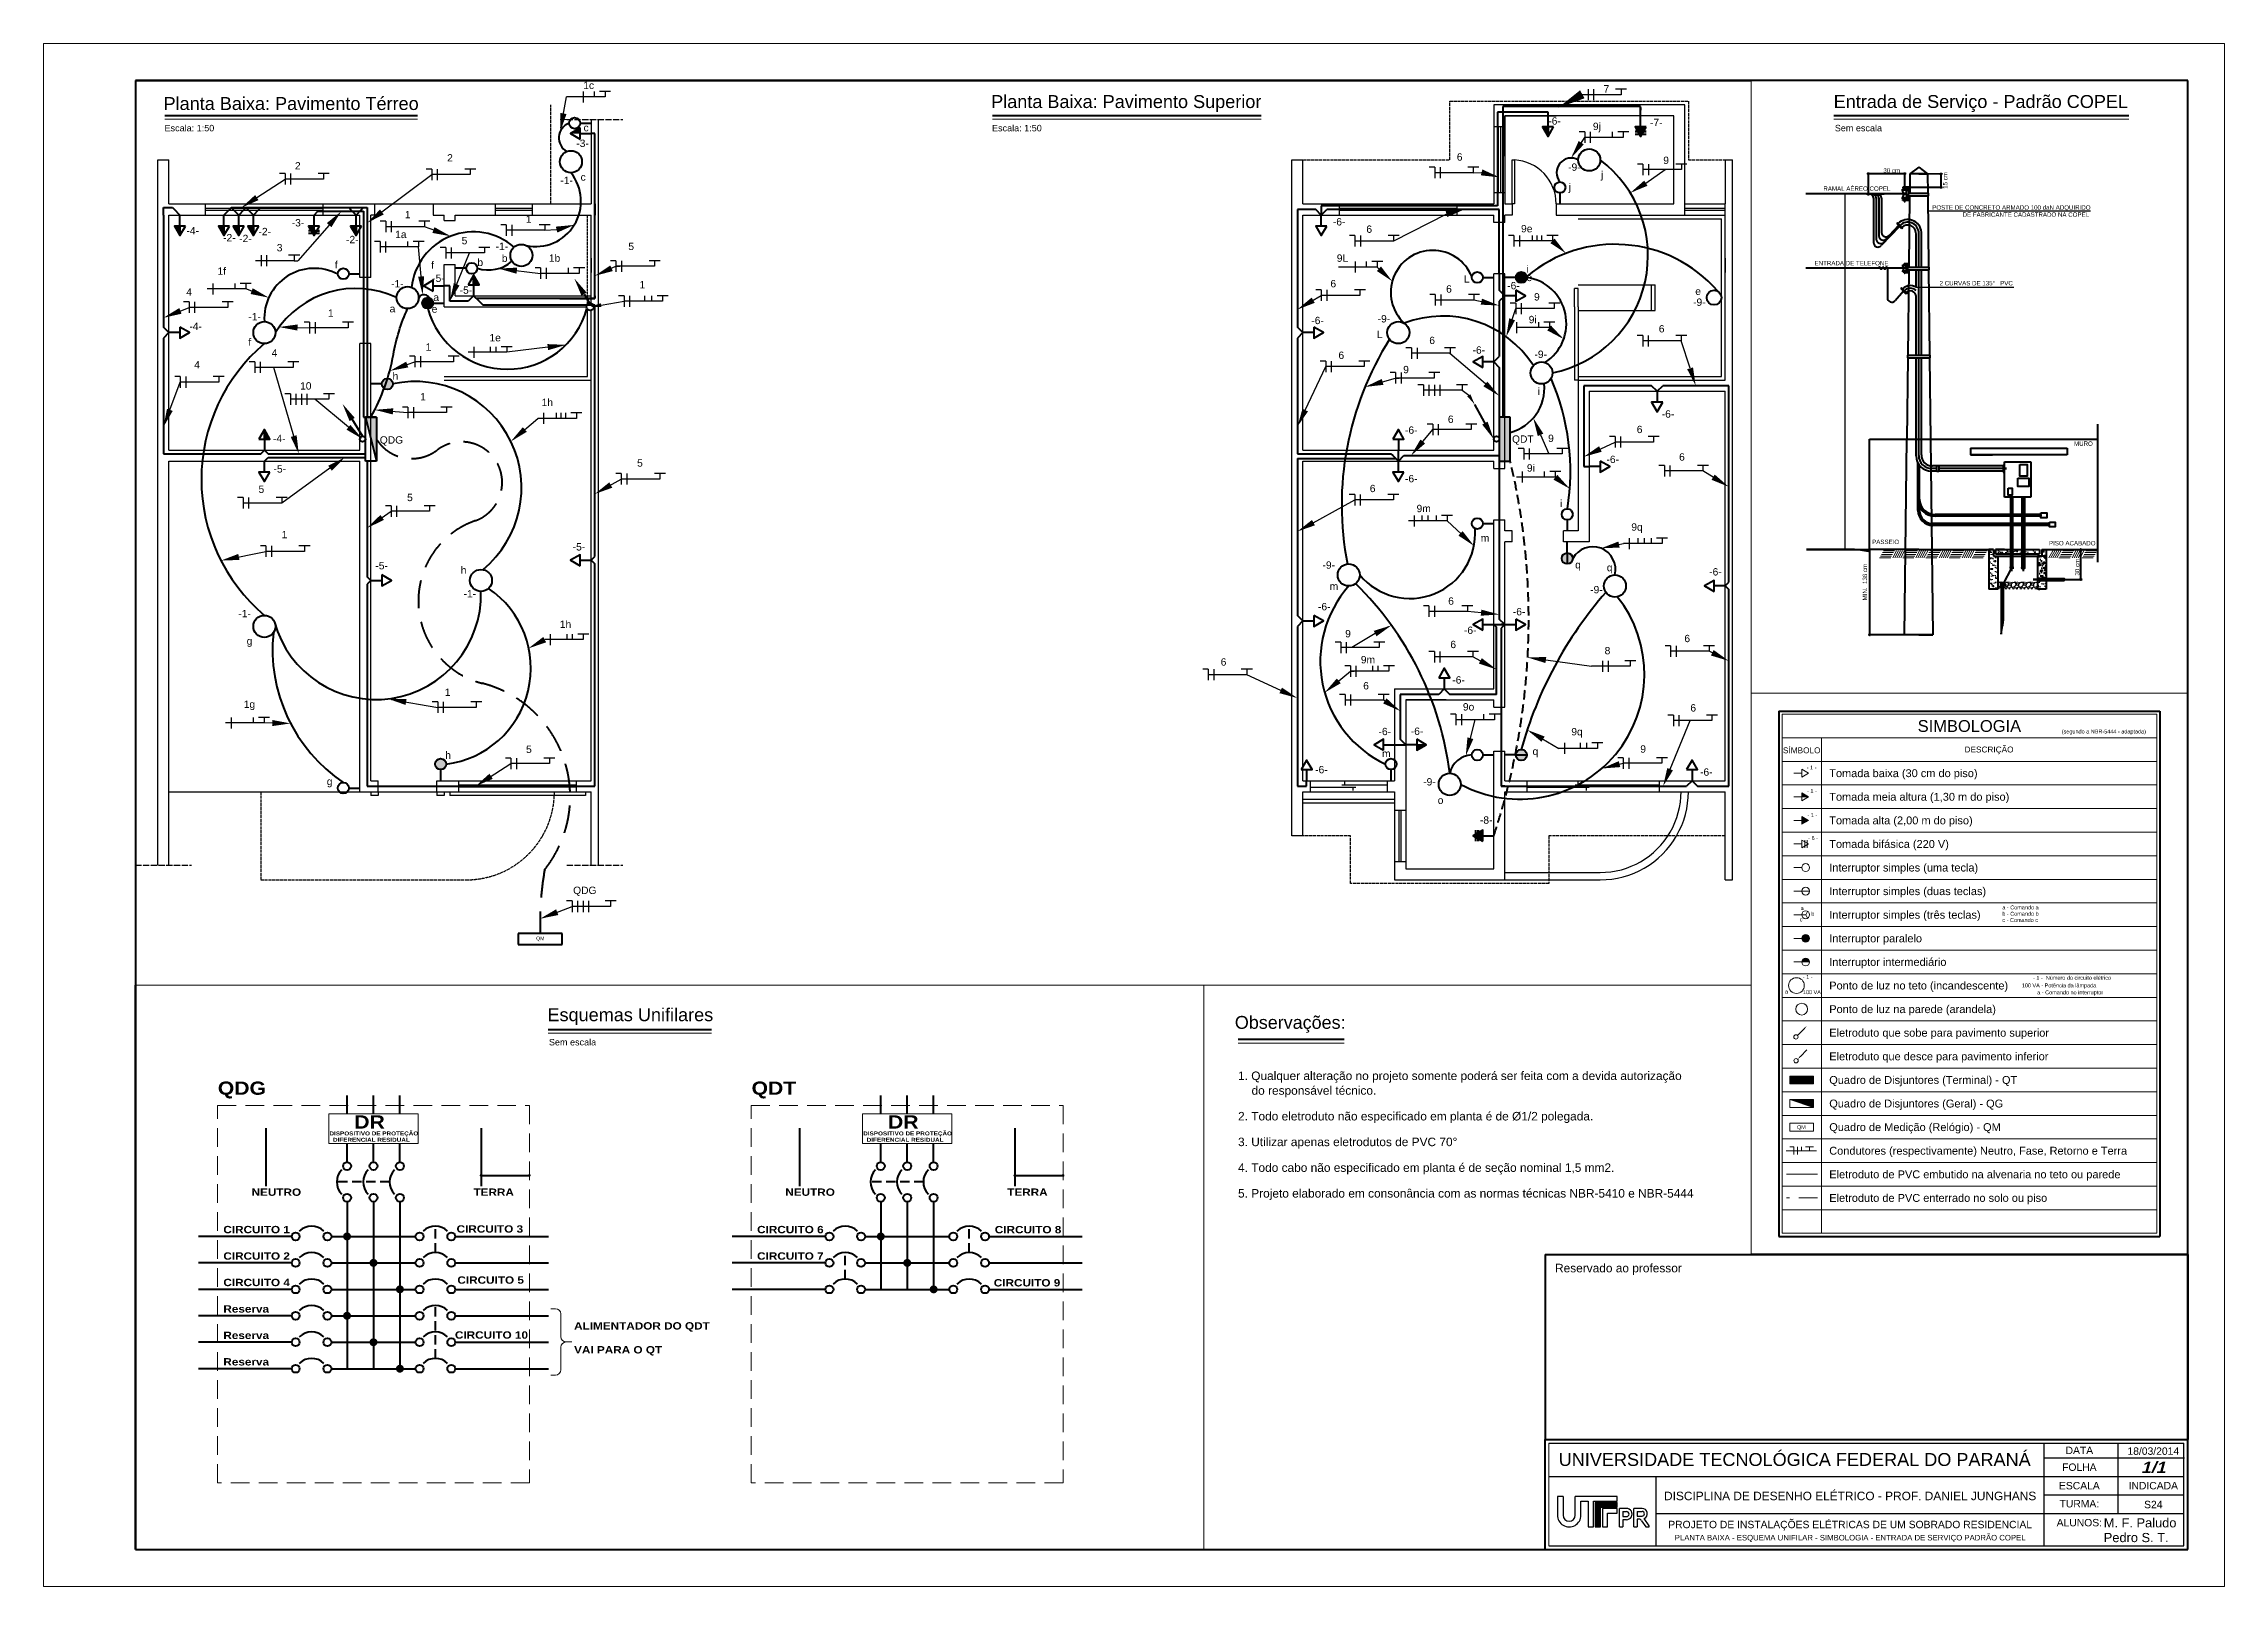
# Model space of a CAD drawing. Header units: millimetres. Extents: x 32795 to 62495, y 13907 to 34907.
import ezdxf
from ezdxf.enums import TextEntityAlignment as Align

# ---------------------------------------------------------------- set-up
doc = ezdxf.new("R2010")
doc.units = ezdxf.units.MM
doc.header["$LTSCALE"] = 10
for name, pattern in [('ACAD_ISO02W100', [15, 12, -3]), ('ACAD_ISO04W100', [30, 24, -3, 0, -3]), ('DASHED', [19.05, 12.7, -6.35]), ('DASHEDX2', [38.1, 25.4, -12.7])]:
    doc.linetypes.add(name, pattern=pattern)
doc.layers.get('0').update_dxf_attribs({"lineweight": 20})
doc.layers.get('Defpoints').update_dxf_attribs({"lineweight": 20})
for name, color, linetype, lineweight in [('Arquitetonico', 7, 'Continuous', 20), ('Arquitetônico', 7, 'Continuous', 20), ('Barramento', 4, 'Continuous', 100), ('Eletroduto', 2, 'Continuous', 60), ('Eletrodutos', 2, 'Continuous', 60), ('Fiação', 6, 'Continuous', 30), ('FORMATO', 7, 'Continuous', 20), ('linha 1', 7, 'Continuous', 20), ('linha 2', 7, 'Continuous', 20), ('Paredes', 7, 'Continuous', 20), ('Simbologia', 1, 'Continuous', 40), ('Simbologia elétrica', 1, 'Continuous', 40), ('Textos', 3, 'Continuous', 20)]:
    doc.layers.add(name, color=color, linetype=linetype, lineweight=lineweight)
doc.styles.add('2', font='ariblk_0.ttf')
doc.styles.add('bold', font='')
doc.styles.add('Paludo', font='ARIAL.TTF', dxfattribs={"height": 100})
doc.styles.add('style1', font='ARIAL.TTF')
doc.styles.get('bold').set_extended_font_data('Arial Black', italic=True)
doc.dimstyles.new('ISO-25', dxfattribs={"dimtxt": 2.5, "dimasz": 2.5, "dimexe": 1.25, "dimexo": 0.625, "dimtad": 1, "dimtxsty": 'Standard', "dimcen": 2.5, "dimadec": 0, "dimazin": 0, "dimtfac": 1, "dimtmove": 0, "dimatfit": 3, "dimfxl": 1, "dimarcsym": 0})

msp = doc.modelspace()

# ---------------------------------------------------------------- texts
at = {"lineweight": -3}
for s, height, style, p in [('Planta Baixa: Pavimento Térreo', 176.20829, 'style1', (36165.814, 34096.342)), ('Planta Baixa: Pavimento Superior', 176.20829, 'style1', (47539.543, 34096.342)), ('Entrada de Serviço - Padrão COPEL', 176.20829, 'style1', (59178.161, 34096.342)), ('Escala: 1:50', 88.10414, 'style1', (34780.53, 33758.654)), ('Escala: 1:50', 88.10414, 'style1', (46050.244, 33758.654)), ('Sem escala', 88.1041, 'style1', (57510.79, 33758.654)), ('Esquemas Unifilares', 176.20829, 'style1', (40785.725, 21666.156)), ('Sem escala', 88.1041, 'style1', (39998.491, 21315.782)), ('Reservado ao professor', 115.79402, 'style1', (54242.35, 18224.999)), ('UNIVERSIDADE TECNOLÓGICA FEDERAL DO PARANÁ', 176.20829, 'style1', (56643.273, 15655.165)), ('DATA', 100.6904, 'style1', (60519.856, 15757.638)), ('18/03/2014', 100.6904, 'style1', (61526.76, 15749.417)), ('FOLHA', 100.6904, 'style1', (60519.856, 15529.302)), ('1/1', 151.0357, 'bold', (61526.76, 15529.302)), ('DISCIPLINA DE DESENHO ELÉTRICO - PROF. DANIEL JUNGHANS', 115.79402, 'style1', (57398.452, 15151.713)), ('ESCALA', 100.6904, 'style1', (60519.856, 15277.576)), ('INDICADA', 100.6904, 'style1', (61526.76, 15277.576)), ('TURMA:', 100.6904, 'style1', (60519.856, 15030.973)), ('S24', 100.6904, 'style1', (61526.76, 15020.751)), ('PROJETO DE INSTALAÇÕES ELÉTRICAS DE UM SOBRADO RESIDENCIAL', 100.69045, 'style1', (57398.452, 14746.985)), ('PLANTA BAIXA - ESQUEMA UNIFILAR - SIMBOLOGIA - ENTRADA DE SERVIÇO PADRÃO COPEL', 75.51784, 'style1', (57398.452, 14568.273)), ('ALUNOS:', 100.6904, 'style1', (60519.856, 14774.124))]:
    msp.add_text(s, height=height, dxfattribs=dict(at, style=style)).set_placement(p, align=Align.MIDDLE)
at = {"lineweight": 40, "style": 'style1'}
for s, p in [('RAMAL AÉREO COPEL', (57033.628, 32903.428)), ('30 cm', (57850.078, 33149.015)), ('POSTE DE CONCRETO ARMADO 100 daN ADQUIRIDO', (58516.192, 32645.952)), ('            DE FABRICANTE CADASTRADO NA COPEL', (58649.855, 32549.568)), ('ENTRADA DE TELEFONE', (56913.828, 31888.667)), ('2 CURVAS DE 135%%d   PVC', (58616.245, 31615.352)), ('MURO', (60447.178, 29431.679)), ('PASSEIO', (57697.572, 28094.229)), ('PISO ACABADO', (60106.367, 28076.98))]:
    msp.add_text(s, height=60, dxfattribs=at).set_placement(p)
for s, p in [('15 cm', (58723.112, 32929.778)), ('MIN.  136 cm', (57628.982, 27327.458)), ('30 cm', (60520.482, 27666.121))]:
    msp.add_text(s, height=60, rotation=90, dxfattribs=at).set_placement(p)
at = {"style": 'style1'}
for s, height, p in [('SIMBOLOGIA', 160.5988, (59022.109, 25618.077)), ('(segundo a NBR-5444 - adaptada)', 53.53292, (60853.831, 25536.394)), ('SÍMBOLO', 80.2994, (56738.964, 25296.88)), ('DESCRIÇÃO', 80.2994, (59289.774, 25296.88))]:
    msp.add_text(s, height=height, dxfattribs=at).set_placement(p, align=Align.MIDDLE)
for s, height, style, p in [('- 1 -', 53.5329, 'style1', (56806.302, 25025.981)), ('Tomada baixa (30 cm do piso)', 107.06585, 'style1', (57113.694, 24922.149)), ('- 1 -', 53.5329, 'style1', (56811.015, 24705.804)), ('Tomada meia altura (1,30 m do piso)', 107.06585, 'style1', (57113.694, 24600.952)), ('- 1 -', 53.5329, 'style1', (56818.084, 24378.564)), ('Tomada alta (2,00 m do piso)', 107.06585, 'style1', (57113.694, 24279.754)), ('- 6 -', 53.5329, 'style1', (56827.563, 24066.744)), ('Tomada bifásica (220 V)', 107.06585, 'style1', (57113.694, 23958.556)), ('Interruptor simples (uma tecla)', 107.06585, 'style1', (57113.694, 23637.359)), ('Interruptor simples (duas teclas)', 107.06585, 'style1', (57113.694, 23316.161)), ('a - Comando a', 53.53292, 'style1', (59470.69, 23121.558)), ('c', 53.533, 'style1', (56712.507, 22957.236)), ('a', 53.533, 'style1', (56723.399, 23111.936)), ('b', 53.533, 'style1', (56869.184, 23035.844)), ('Interruptor simples (três teclas)', 107.06585, 'style1', (57113.694, 22994.964)), ('c - Comando c', 53.53292, 'style1', (59470.69, 22949.566)), ('b - Comando b', 53.53292, 'style1', (59470.69, 23035.562)), ('Interruptor paralelo', 107.06585, 'style1', (57113.694, 22673.766)), ('Interruptor intermediário', 107.06585, 'style1', (57113.694, 22352.569)), ('a', 53.533, 'style1', (56510.145, 21975.898)), ('- 1 -', 53.5329, 'style1', (56754.489, 22174.519)), ('100 VA', 53.5329, 'style1', (56754.489, 21967.91)), ('Ponto de luz no teto (incandescente)', 107.06585, 'style1', (57113.694, 22031.371)), ('100 VA - Potência da lâmpada', 53.53292, 'style1', (59735.609, 22059.886)), ('       - 1 -  Número do circuito elétrico', 53.53292, 'style1', (59742.91, 22163.647)), ('        a - Comando no interruptor', 53.53292, 'style1', (59779.879, 21965.026)), ('Ponto de luz na parede (arandela)', 107.06585, 'style1', (57113.694, 21710.174)), ('Eletroduto que sobe para pavimento superior', 107.06585, 'style1', (57113.694, 21388.976)), ('Eletroduto que desce para pavimento inferior', 107.06585, 'style1', (57113.694, 21067.779)), ('Quadro de Disjuntores (Terminal) - QT', 107.06585, 'style1', (57113.694, 20746.581)), ('QDG', 180, '2', (35167.584, 20598.373)), ('QDT', 180, '2', (42436.545, 20598.373)), ('Quadro de Disjuntores (Geral) - QG', 107.06585, 'style1', (57113.694, 20425.384)), ('DR', 180, '2', (37025.798, 20138.482)), ('DR', 180, '2', (44294.758, 20138.482)), ('DISPOSITIVO DE PROTEÇÃO', 54, '2', (36688.319, 20044.517)), (' DIFERENCIAL RESIDUAL', 54, '2', (36711.718, 19958.173)), ('DISPOSITIVO DE PROTEÇÃO', 54, '2', (43957.279, 20044.517)), (' DIFERENCIAL RESIDUAL', 54, '2', (43980.678, 19958.173)), ('Eletroduto de PVC embutido na alvenaria no teto ou parede', 107.06585, 'style1', (57113.694, 19461.791)), ('Eletroduto de PVC enterrado no solo ou piso', 107.06585, 'style1', (57113.694, 19140.593))]:
    msp.add_text(s, height=height, dxfattribs=dict(style=style)).set_placement(p)
at = {"lineweight": -3, "style": 'style1'}
for s, height, p in [('Observações:', 175, (49018.273, 21495.979)), ('1. Qualquer alteração no projeto somente poderá ser feita com a devida autorização', 115.79402, (49061.968, 20798.808)), ('do responsável técnico.', 115.79402, (49245.773, 20598.808)), ('2. Todo eletroduto não especificado em planta é de %%C1/2 polegada.', 115.79402, (49061.968, 20248.808)), ('3. Utilizar apenas eletrodutos de PVC 70%%D', 115.79402, (49061.968, 19898.808)), ('4. Todo cabo não especificado em planta é de seção nominal 1,5 mm2.', 115.79402, (49061.968, 19548.808)), ('5. Projeto elaborado em consonância com as normas técnicas NBR-5410 e NBR-5444', 115.79402, (49061.968, 19198.808))]:
    msp.add_text(s, height=height, dxfattribs=at).set_placement(p)
at = {"style": 'Paludo'}
for s, p in [('M. F. Paludo', (60852.266, 14834.49)), ('Pedro S. T.', (60852.266, 14633.688))]:
    msp.add_text(s, height=125, dxfattribs=at).set_placement(p, align=Align.TOP_LEFT)
at = {"layer": 'Paredes', "style": 'style1'}
for s, height, p in [('Quadro de Medição (Relógio) - QM', 107.06585, (57113.694, 20104.186)), ('QM', 53.5329, (56674.118, 20130.83)), ('Condutores (respectivamente) Neutro, Fase, Retorno e Terra', 107.06585, (57113.694, 19782.988))]:
    msp.add_text(s, height=height, dxfattribs=at).set_placement(p)
at = {"layer": 'Simbologia', "style": 'Paludo'}
msp.add_text('QM', height=50, dxfattribs=at).set_placement((39559.19, 22720.014), align=Align.MIDDLE)
at = {"layer": 'Textos', "style": 'Paludo'}
for s, p in [('1c', (40218.174, 34259.541)), ('7', (54078.504, 34211.438)), ('9j', (53949.167, 33700.234)), ('2', (36256.816, 33164.011)), ('2', (38329.399, 33272.351)), ('6', (52080.484, 33284.155)), ('9', (54892.005, 33237.849)), ('1', (37754, 32499.398)), ('1', (39401.129, 32438.334)), ('6', (50848.368, 32301.407)), ('9e', (52993.633, 32308.088)), ('3', (36008.91, 32049.15)), ('1a', (37659.92, 32229.814)), ('5', (38527.147, 32145.638)), ('5', (40797.344, 32066.832)), ('1f', (35219.989, 31729.859)), ('1b', (39753.572, 31906.72)), ('9L', (50484.191, 31907.089)), ('4', (34776.178, 31443.874)), ('1', (40950.214, 31546.139)), ('6', (50358.446, 31559.55)), ('6', (51934.495, 31487.37)), ('9', (53131.874, 31379.7)), ('1', (36706.048, 31158.339)), ('9i', (53075.147, 31070.867)), ('1e', (38944.606, 30823.533)), ('6', (51705.394, 30787.118)), ('6', (54831.217, 30945.27)), ('4', (35938.986, 30617.019)), ('1', (38037.168, 30697.636)), ('6', (50468.036, 30585.077)), ('4', (34884.73, 30454.85)), ('10', (36365.379, 30167.585)), ('9', (51350.336, 30390.293)), ('1', (37963.174, 30020.185)), ('1h', (39655.019, 29942.828)), ('6', (51958.397, 29713.66)), ('6', (54530.776, 29575)), ('9', (53323.301, 29454.25)), ('5', (40916.348, 29119.018)), ('9i', (53050.249, 29050.715)), ('6', (55107.177, 29200.61)), ('5', (35760.622, 28761.247)), ('6', (50895.055, 28771.579)), ('5', (37783.937, 28649.168)), ('9m', (51590.259, 28498.977)), ('1', (36075.378, 28144.02)), ('9q', (54495.557, 28246.479)), ('6', (51962.839, 27239.193)), ('1h', (39902.532, 26923.163)), ('9', (50559.501, 26795.307)), ('6', (51991.953, 26648.334)), ('6', (55179.42, 26729.462)), ('6', (48864.34, 26409.99)), ('9m', (50831.347, 26441.076)), ('8', (54093.354, 26564.179)), ('6', (50805.231, 26085.791)), ('1g', (35598.065, 25834.366)), ('1', (38298.057, 25997.416)), ('9o', (52201.848, 25798.766)), ('6', (55260.742, 25784.847)), ('9q', (53678.437, 25460.543)), ('5', (39404.08, 25220.638)), ('9', (54579.024, 25224.892))]:
    msp.add_text(s, height=100, dxfattribs=at).set_placement(p, align=Align.BOTTOM_CENTER)
for s, p in [('-6-', (53286.706, 33774.598)), ('-7-', (54672.445, 33753.395)), ('-3-', (40049.515, 33470.229)), ('-9-', (53557.152, 33145.826)), ('j', (53565.237, 32875.314)), ('j', (54005.42, 33042.779)), ('-4-', (34739.926, 32279.977)), ('-2-', (35721.498, 32268.866)), ('-6-', (50353.489, 32401.773)), ('-2-', (35239.512, 32185.001)), ('-2-', (35458.58, 32174.605)), ('-2-', (36913.399, 32159.956)), ('-1-', (38951.046, 32067.98)), ('f', (36762.212, 31818.533)), ('b', (38702.24, 31849.245)), ('b', (39035.264, 31905.127)), ('i', (52986.536, 31759.266)), ('-1-', (37527.198, 31557.882)), ('-5-', (38087.019, 31633.317)), ('a', (38102.24, 31374.245)), ('-5-', (38461.279, 31471.808)), ('L', (52137.553, 31624.244)), ('-6-', (52727.624, 31533.004)), ('e', (52990.853, 31643.985)), ('e', (55289.047, 31456.207)), ('-1-', (35582.688, 31108.738)), ('a', (37507.302, 31219.832)), ('e', (38079.983, 31213.545)), ('-6-', (50059.871, 31058.276)), ('-9-', (50963.159, 31081.356)), ('-9-', (55259.289, 31307.593)), ('-4-', (34780.175, 30979.499)), ('f', (35582.745, 30764.936)), ('L', (50952.694, 30868.03)), ('-6-', (52255.637, 30656.078)), ('-9-', (53099.216, 30598.409)), ('h', (37547.149, 30301.406)), ('i', (53144.226, 30092.599)), ('-6-', (54832.679, 29785.659)), ('-4-', (35918.802, 29451.936)), ('-6-', (51335.528, 29566.092)), ('-5-', (35925.976, 29037.758)), ('-6-', (54079.686, 29167.586)), ('-6-', (51335.522, 28905.492)), ('i', (53446.505, 28567.067)), ('-5-', (40000.646, 27977.068)), ('m', (52367.911, 28097.241)), ('-5-', (37312.574, 27721.161)), ('h', (38476.222, 27659.536)), ('-9-', (50212.399, 27728.889)), ('q', (53652.62, 27733.174)), ('q', (54083.704, 27695.133)), ('-6-', (55478.513, 27636.828)), ('-1-', (38514.524, 27338.441)), ('m', (50309.937, 27440.964)), ('-9-', (53857.844, 27394.46)), ('-1-', (35446.824, 27068.417)), ('-6-', (50150.531, 27163.216)), ('-6-', (52804.553, 27094.762)), ('g', (35560.686, 26695.73)), ('-6-', (52138.468, 26841.751)), ('-6-', (51979.588, 26165.356)), ('-6-', (50975.302, 25463.579)), ('h', (38264.533, 25141.013)), ('m', (51023.046, 25163.923)), ('q', (53072.64, 25192.491)), ('-6-', (50112.203, 24944.491)), ('-6-', (55354.461, 24911.026)), ('g', (36651.26, 24783.776)), ('-9-', (51583.822, 24778.484)), ('o', (51781.414, 24527.308)), ('-8-', (52356.36, 24257.615))]:
    msp.add_text(s, height=100, dxfattribs=at).set_placement(p, align=Align.BOTTOM_LEFT)
for s, p in [('c', (40148.637, 33813.33)), ('-1-', (39832.693, 33095.235)), ('c', (40108.305, 33140.917)), ('-3-', (36174.192, 32518.07)), ('f', (38072.127, 31943.286)), ('QDG', (37373.17, 29561.948)), ('QDT', (52793.341, 29573.95)), ('-6-', (51414.708, 25596.948)), ('QDG', (40006.394, 23431.202))]:
    msp.add_text(s, height=100, dxfattribs=at).set_placement(p, align=Align.TOP_LEFT)
at = {"layer": 'Textos', "style": '2'}
for s, p in [('NEUTRO', (35627.029, 19222.685)), ('TERRA', (38649.349, 19222.685)), ('NEUTRO', (42895.99, 19222.685)), ('TERRA', (45918.309, 19222.685)), ('CIRCUITO 1', (35242.88, 18713.292)), ('CIRCUITO 3', (38419.403, 18721.802)), ('CIRCUITO 6', (42511.84, 18713.292)), ('CIRCUITO 8', (45749.166, 18712.483)), ('CIRCUITO 2', (35242.88, 18353.292)), ('CIRCUITO 7', (42511.84, 18353.292)), ('CIRCUITO 5', (38430.087, 18026.081)), ('CIRCUITO 4', (35242.88, 17993.292)), ('CIRCUITO 9', (45735.169, 17989.036)), ('Reserva', (35242.88, 17633.292)), ('Reserva', (35242.88, 17273.292)), ('CIRCUITO 10', (38396.912, 17278.395)), ('ALIMENTADOR DO QDT', (40019.625, 17402.196)), ('Reserva', (35242.88, 16913.292)), ('VAI PARA O QT', (40019.625, 17077.084))]:
    msp.add_text(s, height=100, dxfattribs=at).set_placement(p)

# ---------------------------------------------------------------- blocks, each defined once
blk = doc.blocks.new('*D169')
at = {"layer": 'Defpoints', "color": 0, "transparency": 16777216}
for p in [(57634, 32862), (57325, 28021), (57650, 28021)]:
    blk.add_point(p, dxfattribs=at)
at = {"layer": 'linha 2', "color": 0, "lineweight": -2, "transparency": 16777216}
for p, q in [((57634, 32862), (57324, 32862)), ((57325, 32859), (57325, 28023)), ((57649, 28021), (57324, 28021))]:
    blk.add_line(p, q, dxfattribs=at)
at = {"layer": 'linha 2', "color": 0, "transparency": 16777216}
for points in [[(57325, 32859), (57326, 32859), (57325, 32862)], [(57325, 28023), (57326, 28023), (57325, 28021)]]:
    blk.add_solid(points, dxfattribs=at)
at = {"layer": 'linha 2', "color": 0, "lineweight": 40, "transparency": 16777216, "insert": (57323, 30441), "char_height": 2.5, "attachment_point": 5, "rotation": 90}
blk.add_mtext('mínimo 610 cm', dxfattribs=at)

# ---------------------------------------------------------------- dimensions: what is measured, and where the dimension line sits
at = {"layer": 'linha 2', "lineweight": 40}
dim = msp.add_linear_dim(base=(57325.205, 28020.853), p1=(57634.174, 32861.837), p2=(57649.937, 28020.853), angle=90, text='mínimo 610 cm', dimstyle='ISO-25', dxfattribs=at)
dim.commit()
dim.dimension.update_dxf_attribs({"geometry": '*D169', "text_midpoint": (57323.33, 30441.345)})

# ---------------------------------------------------------------- hatches: boundary and pattern name
at = {"lineweight": 40}
h = msp.add_hatch(color=256, dxfattribs=at)
h.paths.add_polyline_path([(57646.174, 33144.313, 0.414213562), (57637.174, 33135.313, 0.414213562), (57646.174, 33126.313)])
h.paths.add_polyline_path([(57655.174, 33135.313), (57646.174, 33135.313), (57646.174, 33126.313, 0.414213562)])
h.paths.add_polyline_path([(57646.174, 33144.313), (57646.174, 33135.313), (57655.174, 33135.313, 0.414213562)])
h.paths.add_polyline_path([(58141.769, 33135.313), (58132.769, 33135.313, 0.414213562), (58141.769, 33126.313)])
h.paths.add_polyline_path([(58141.769, 33144.313, 0.414213562), (58132.769, 33135.313), (58141.769, 33135.313)])
h.paths.add_polyline_path([(58150.769, 33135.313, 0.414213562), (58141.769, 33144.313), (58141.769, 33135.313), (58141.769, 33126.313, 0.414213562)])
h = msp.add_hatch(color=256, dxfattribs=at)
h.paths.add_polyline_path([(58627.831, 33131.904), (58636.831, 33131.857), (58636.831, 33122.857, 0.414213562), (58645.831, 33131.857, 0.997389159)])
h.paths.add_polyline_path([(58636.831, 33131.857), (58627.831, 33131.904, 0.415745786), (58636.831, 33122.857)])
h.paths.add_polyline_path([(58636.831, 32960.837, 0.414213562), (58627.831, 32951.837), (58636.831, 32951.837)], flags=17)
h.paths.add_polyline_path([(58645.831, 32951.837, 0.414213562), (58636.831, 32960.837), (58636.831, 32951.837), (58627.831, 32951.837, 1)])
h = msp.add_hatch()
h.set_pattern_fill('AR-SAND', color=256, scale=1.5, style=0)
h.set_pattern_definition([(37.5, (54767.95, 26368.09), (-2.40005, 73.412), [0, -57.912, 0, -64.77, 0, -61.9125]), (7.5, (54767.95, 26368.09), (67.4285, 107.5238), [0, -31.242, 0, -52.197, 0, -20.0025]), (327.5, (54721.086, 26368.09), (118.64886, 0.2156), [0, -19.05, 0, -68.58, 0, -89.535]), (317.5, (54721.09, 26368.09), (114.5335, 33.4394), [0, -9.525, 0, -44.958, 0, -51.435])])
h.paths.add_polyline_path([(60069.182, 27627.775), (59949.182, 27627.775), (59949.182, 27612.775), (60069.182, 27612.775)])
h.paths.add_polyline_path([(60069.182, 27612.775), (59949.182, 27612.775), (59949.182, 27597.775), (60069.182, 27597.775)], flags=17)
h.paths.add_polyline_path([(60069.182, 28020.853), (60009.182, 28020.853), (60009.182, 27930.853), (59949.182, 27930.853), (59949.182, 27627.775), (60069.182, 27627.775)])
h.paths.add_polyline_path([(59409.182, 27930.853), (59349.182, 27930.853), (59349.182, 28020.853), (59289.182, 28020.853), (59289.182, 27479.299), (59409.182, 27479.299)])
h.paths.add_polyline_path([(60069.182, 28020.853), (60009.182, 28020.853), (60009.182, 27930.853), (59949.182, 27930.853), (59949.182, 27479.299), (60069.182, 27479.299)])
h.paths.add_polyline_path([(59979.182, 28020.853), (59379.182, 28020.853), (59379.182, 27960.853), (59979.182, 27960.853)])
h = msp.add_hatch()
h.set_pattern_fill('GRAVEL', color=256, scale=4, style=0)
h.set_pattern_definition([(228.0128, (91975.323, 23625.9636), (-812.8006906, -914.4011236), [13.66884, -1353.22]), (184.9697, (91966.179, 23615.8036), (1219.20197225, 101.599283), [23.4562, -2322.16]), (132.5104, (91942.811, 23613.7716), (1015.9992607, -1117.6010917), [16.53928, -1637.388]), (267.2737, (91903.187, 23588.3716), (101.5995588, 2031.9993461), [21.3602, -2114.656]), (292.8337, (91902.171, 23567.0356), (-508.0014422, 1219.2006932), [20.94536, -2073.592]), (357.2737, (91910.299, 23547.7316), (-2031.9993461, 101.5995588), [21.3602, -2114.656]), (37.6942, (91931.635, 23546.7156), (-1320.80083445, -1015.99909428), [28.24776, -2796.524]), (72.2553, (91953.987, 23563.9876), (711.2014226, 2235.20064824), [26.6688, -2640.212]), (121.4296, (91962.115, 23589.3876), (-812.8002094, 1320.7984464), [21.43252, -2121.82]), (175.2364, (91950.939, 23607.676), (1117.5991221, -101.5990465), [24.46852, -1198.956]), (222.3974, (91926.555, 23609.7076), (-1219.2000367, -1117.59854603), [31.64312, -3132.672]), (138.8141, (92003.771, 23587.356), (-711.199547, 609.5990623), [10.8002, -1069.224]), (171.4692, (91995.643, 23594.4676), (1320.7979838, -203.200512), [20.54728, -2034.184]), (225, (91975.32, 23597.516), (-2e-14, -101.59993), [14.36836, -129.3156]), (203.1986, (91968.211, 23609.708), (508.001713, 203.200891), [7.73764, -766.024]), (291.8014, (91961.1, 23606.66), (-101.600071, 304.800196), [10.94264, -536.192]), (30.9638, (91965.163, 23596.5), (304.799678, 203.200158), [17.7728, -574.652]), (161.5651, (91980.403, 23605.644), (203.200093, -101.59985), [12.85148, -308.436]), (16.3895, (91902.171, 23606.6596), (1016.0005606, 304.799366), [18.00352, -1782.352]), (70.3462, (91919.443, 23611.7396), (-406.3988675, -1117.5984195), [15.10396, -1495.288]), (293.1986, (91980.403, 23625.964), (-203.200891, 508.001713), [15.4752, -758.288]), (343.6105, (91986.499, 23611.7396), (-1016.0005606, 304.799366), [18.00352, -1782.352]), (339.444, (91902.171, 23543.668), (-508.0006306, 203.1997534), [17.3614, -850.708]), (294.7751, (91918.427, 23537.5716), (-507.9988161, 1117.599481), [14.54688, -1440.144]), (66.8014, (91981.419, 23524.364), (203.200891, 508.001713), [15.4752, -758.288]), (17.354, (91987.515, 23538.5876), (-1320.8000713, -406.399387), [17.03132, -1686.096]), (69.444, (91931.635, 23524.364), (-203.1997534, -508.0006306), [8.68072, -859.392]), (101.3099, (91975.323, 23524.364), (-101.599499, 406.398698), [5.1806, -512.88]), (165.9638, (91974.307, 23529.444), (304.800214, -101.599824), [20.94536, -397.962]), (186.009, (91953.987, 23534.5236), (1015.9985018, 101.5997627), [19.41068, -1921.656]), (303.6901, (91965.163, 23587.356), (-101.600035, 203.199804), [14.65296, -351.6712]), (353.1572, (91973.291, 23575.1636), (1727.20071427, -203.20091007), [25.58228, -2532.64]), (60.9454, (91998.691, 23572.116), (-406.3990546, -711.1983044), [10.46032, -1035.576]), (90, (92003.77, 23581.26), (-101.6, 101.6), [6.096, -95.504]), (120.2564, (91951.955, 23537.5716), (406.3991387, -711.1996413), [14.11468, -1397.356]), (48.0128, (91944.843, 23549.7636), (812.8006906, 914.4011236), [27.33772, -1339.552]), (0, (91963.13, 23570.08), (101.6, 101.6), [26.416, -75.184]), (325.3048, (91989.547, 23570.0836), (-1015.9982396, 711.2000676), [16.0644, -1590.372]), (254.0546, (92002.755, 23560.94), (-101.600259, -406.400968), [14.79316, -724.868]), (207.646, (91998.691, 23546.7156), (-1930.39932196, -1016.000639), [24.0858, -2384.5]), (175.4261, (91977.355, 23535.5396), (-1320.8003042, 101.59950845), [25.48116, -2522.632]), (175.4261, (91977.355, 23535.5396), (-1320.8003042, 101.59950845), [25.48116, -2522.632])])
h.paths.add_polyline_path([(59949.182, 27581.959), (59500.899, 27581.959), (59489.883, 27561.482, 0.146233648), (59486.722, 27550.905), (59504.496, 27550.905, -0.019482109), (59505.997, 27550.905), (59483.62, 27550.905), (59483.62, 27479.299), (59949.182, 27479.299)])
h.paths.add_polyline_path([(59453.62, 27564.686), (59483.62, 27564.686), (59483.62, 27550.905), (59486.722, 27550.905, -0.146233648), (59489.883, 27561.482), (59500.899, 27581.959), (59409.182, 27581.959), (59409.182, 27479.299), (59453.62, 27479.299)])
for points in [[(56738.964, 24708.017), (56738.964, 24654.484), (56831.685, 24654.484)], [(56831.685, 24333.287), (56738.964, 24386.82), (56738.964, 24279.754)], [(56846.029, 22727.299, 1), (56738.964, 22727.299, 1)], [(56846.029, 22406.102, 1), (56738.964, 22406.102)], [(56578.365, 20853.647), (56578.365, 20746.581), (56899.562, 20746.581), (56899.562, 20853.647)], [(56899.562, 20425.384), (56899.562, 20532.449), (56578.365, 20532.449)]]:
    msp.add_hatch(color=2).paths.add_polyline_path(points)
h = msp.add_hatch(color=256)
h.dxf.hatch_style = 1
h.paths.add_polyline_path([(53999.639, 14982.659), (54224.528, 14982.659), (54224.528, 15046.614), (53924.264, 15046.614), (53924.264, 14715.828), (53999.639, 14715.828)])
at = {"layer": 'linha 1', "lineweight": 40}
for points in [[(58042.406, 32467.048), (58032.209, 32456.843), (58102.47, 32385.994), (58112.964, 32396.489)], [(58112.224, 31568.961), (58099.496, 31581.689), (58089.291, 31572.739), (58163.276, 31498.129), (58173.169, 31508.016), (58163.135, 31518.049)]]:
    msp.add_hatch(color=256, dxfattribs=at).paths.add_polyline_path(points)
h = msp.add_hatch(dxfattribs=at)
h.set_pattern_fill('AR-SAND', color=256, scale=3, style=0)
h.set_pattern_definition([(37.5, (59949.18, 27627.78), (-4.8, 146.824), [0, -115.824, 0, -129.54, 0, -123.825]), (7.5, (59949.18, 27627.78), (134.86, 215.05), [0, -62.484, 0, -104.394, 0, -40.005]), (327.5, (59855.46, 27627.78), (237.298, 0.43), [0, -38.1, 0, -137.16, 0, -179.07]), (317.5, (59855.46, 27627.78), (229.07, 66.88), [0, -19.05, 0, -89.916, 0, -102.87])])
h.paths.add_polyline_path([(60069.182, 27627.775), (60069.182, 28020.853), (60009.182, 28020.853), (60009.182, 27930.853), (59949.182, 27930.853), (59949.182, 27627.775)])
at = {"layer": 'linha 2', "lineweight": 40}
h = msp.add_hatch(dxfattribs=at)
h.set_pattern_fill('AR-SAND', color=256, scale=6, style=0)
h.set_pattern_definition([(37.5, (54767.95, 26368.1), (-9.6, 293.648), [0, -231.648, 0, -259.08, 0, -247.65]), (7.5, (54767.95, 26368.1), (269.714, 430.095), [0, -124.968, 0, -208.788, 0, -80.01]), (327.5, (54580.5, 26368.1), (474.595, 0.862), [0, -76.2, 0, -274.32, 0, -358.14]), (317.5, (54580.5, 26368.1), (458.134, 133.758), [0, -38.1, 0, -179.832, 0, -205.74])])
h.paths.add_polyline_path([(59409.182, 27930.853), (59349.182, 27930.853), (59349.182, 28020.853), (59289.182, 28020.853), (59289.182, 27479.299), (59409.182, 27479.299)])
h.paths.add_polyline_path([(60069.182, 28020.853), (60009.182, 28020.853), (60009.182, 27930.853), (59949.182, 27930.853), (59949.182, 27479.299), (60069.182, 27479.299)])
h.paths.add_polyline_path([(59979.182, 28020.853), (59379.182, 28020.853), (59379.182, 27960.853), (59979.182, 27960.853)])
h = msp.add_hatch(dxfattribs=at)
h.set_pattern_fill('AR-SAND', color=256, scale=1.5, style=0)
h.set_pattern_definition([(37.5, (59949.18, 27627.775), (-2.4, 73.412), [0, -57.912, 0, -64.77, 0, -61.9125]), (7.5, (59949.18, 27627.78), (67.428, 107.524), [0, -31.242, 0, -52.197, 0, -20.0025]), (327.5, (59902.32, 27627.775), (118.649, 0.216), [0, -19.05, 0, -68.58, 0, -89.535]), (317.5, (59902.32, 27627.78), (114.533, 33.44), [0, -9.525, 0, -44.958, 0, -51.435])])
h.paths.add_polyline_path([(60069.182, 28020.853), (60009.182, 28020.853), (60009.182, 27930.853), (59949.182, 27930.853), (59949.182, 27627.775), (60069.182, 27627.775)])
h = msp.add_hatch(color=256, dxfattribs=at)
h.paths.add_polyline_path([(60548.767, 27612.968), (60539.767, 27612.968), (60530.767, 27612.968, 1)])
h.paths.add_polyline_path([(60539.767, 27621.968, 0.414213562), (60530.767, 27612.968), (60539.767, 27612.968)])
h.paths.add_polyline_path([(60539.767, 27621.968), (60539.767, 27612.968), (60548.767, 27612.968, 0.414213562)])
h.paths.add_polyline_path([(60530.767, 28020.853), (60548.767, 28020.853, 1)])
h.paths.add_polyline_path([(60548.767, 28020.853), (60539.767, 28020.853), (60539.767, 28011.853, 0.414213562)])
h.paths.add_polyline_path([(60539.767, 28020.853), (60530.767, 28020.853, 0.414213562), (60539.767, 28011.853)])
h = msp.add_hatch(color=256, dxfattribs=at)
h.paths.add_polyline_path([(57673.156, 26859.038), (57664.156, 26859.038), (57664.156, 26868.038, 0.414213562), (57655.156, 26859.038, 1)])
h.paths.add_polyline_path([(57664.156, 26868.038), (57664.156, 26859.038), (57673.156, 26859.038, 0.414213562)], flags=17)
at = {"layer": 'Simbologia'}
h = msp.add_hatch(color=256, dxfattribs=at)
h.dxf.hatch_style = 1
h.paths.add_polyline_path([(40101.463, 33758.204), (39971.559, 33683.204), (40101.463, 33683.204)])
h = msp.add_hatch(color=256, dxfattribs=at)
h.dxf.hatch_style = 1
h.paths.add_polyline_path([(53209.998, 33773.95), (53284.998, 33644.046), (53284.998, 33773.95)])
h = msp.add_hatch(color=256, dxfattribs=at)
h.dxf.hatch_style = 1
h.paths.add_polyline_path([(54563.748, 33676.522), (54526.248, 33676.522), (54544.998, 33644.046)])
h.paths.add_polyline_path([(54582.498, 33708.998), (54507.498, 33708.998), (54526.248, 33676.522), (54563.748, 33676.522)])
h.paths.add_polyline_path([(54619.998, 33773.95), (54469.998, 33773.95), (54507.498, 33708.998), (54582.498, 33708.998)])
h = msp.add_hatch(color=256, dxfattribs=at)
h.dxf.hatch_style = 1
h.paths.add_polyline_path([(34576.463, 32423.95), (34651.463, 32294.046), (34651.463, 32423.95)])
h = msp.add_hatch(color=256, dxfattribs=at)
h.dxf.hatch_style = 1
h.paths.add_polyline_path([(35176.463, 32423.95), (35251.463, 32294.046), (35251.463, 32423.95)])
h = msp.add_hatch(color=256, dxfattribs=at)
h.dxf.hatch_style = 1
h.paths.add_polyline_path([(35376.463, 32423.95), (35451.463, 32294.046), (35451.463, 32423.95)])
h = msp.add_hatch(color=256, dxfattribs=at)
h.dxf.hatch_style = 1
h.paths.add_polyline_path([(35576.463, 32423.95), (35651.463, 32294.046), (35651.463, 32423.95)])
h = msp.add_hatch(color=256, dxfattribs=at)
h.dxf.hatch_style = 1
h.paths.add_polyline_path([(36479.41, 32423.95), (36404.41, 32423.95), (36441.91, 32358.998), (36479.41, 32358.998)])
h.paths.add_polyline_path([(36441.91, 32358.998), (36460.66, 32326.522), (36479.41, 32326.522), (36479.41, 32358.998)])
h.paths.add_polyline_path([(36479.41, 32326.522), (36460.66, 32326.522), (36479.41, 32294.046)])
h = msp.add_hatch(color=256, dxfattribs=at)
h.dxf.hatch_style = 1
h.paths.add_polyline_path([(36976.463, 32423.95), (37051.463, 32294.046), (37051.463, 32423.95)])
h = msp.add_hatch(color=256, dxfattribs=at)
h.dxf.hatch_style = 1
h.paths.add_polyline_path([(52994.998, 31723.95), (52844.998, 31723.95, 1)])
h.paths.add_polyline_path([(52844.998, 31723.95), (52994.998, 31723.95, 1)])
h = msp.add_hatch(color=256, dxfattribs=at)
h.dxf.hatch_style = 1
h.paths.add_polyline_path([(38726.463, 31623.95), (38651.463, 31753.854), (38651.463, 31623.95)])
h = msp.add_hatch(color=256, dxfattribs=at)
h.dxf.hatch_style = 1
h.paths.add_polyline_path([(38101.463, 31373.95), (37951.463, 31373.95, 1)])
h.paths.add_polyline_path([(37951.463, 31373.95), (38101.463, 31373.95, 1)])
h = msp.add_hatch(color=256, dxfattribs=at)
h.dxf.hatch_style = 1
h.paths.add_polyline_path([(38276.463, 25098.95, 1), (38126.463, 25098.95, 1)])
h.paths.add_polyline_path([(37479.058, 30348.905, 0.222486363), (37420.561, 30323.95), (37471.159, 30323.95, 0.002452986)])
h.paths.add_polyline_path([(37479.058, 30348.905, -0.002452986), (37471.159, 30323.95), (37532.364, 30323.95, 0.204390589)])
h.paths.add_polyline_path([(37551.463, 30273.95, 0.184483088), (37532.364, 30323.95), (37471.159, 30323.95, -0.011003102), (37432.733, 30213.018, 0.610802154)])
h.paths.add_polyline_path([(37471.159, 30323.95), (37420.561, 30323.95, 0.184483088), (37401.463, 30273.95, 0.241617411), (37432.733, 30213.018, 0.011003102)])
h = msp.add_hatch(color=256, dxfattribs=at)
h.dxf.hatch_style = 1
h.paths.add_polyline_path([(37326.463, 29223.95), (37326.463, 29823.95), (37176.463, 29823.95)])
h = msp.add_hatch(color=256, dxfattribs=at)
h.dxf.hatch_style = 1
h.paths.add_polyline_path([(52619.998, 29223.95), (52769.998, 29223.95), (52769.998, 29823.95), (52619.998, 29823.95)])
h = msp.add_hatch(color=256, dxfattribs=at)
h.dxf.hatch_style = 1
h.paths.add_polyline_path([(35876.463, 29523.95), (35801.463, 29653.854), (35801.463, 29523.95)])
h = msp.add_hatch(color=256, dxfattribs=at)
h.dxf.hatch_style = 1
h.paths.add_polyline_path([(52994.998, 25223.95), (52844.998, 25223.95, 1)])
h.paths.add_polyline_path([(52844.998, 25223.95), (52994.998, 25223.95, 1)])
h.paths.add_polyline_path([(53544.998, 27973.95, 0.414213562), (53469.998, 27898.95, 0.414213562), (53544.998, 27823.95)])
h.paths.add_polyline_path([(53544.998, 27973.95), (53544.998, 27823.95, 0.414213562), (53619.998, 27898.95, 0.414213562)])
h = msp.add_hatch(color=256, dxfattribs=at)
h.dxf.hatch_style = 1
h.paths.add_polyline_path([(51494.998, 25288.95), (51624.902, 25363.95), (51494.998, 25363.95)])
h = msp.add_hatch(color=256, dxfattribs=at)
h.dxf.hatch_style = 1
h.paths.add_polyline_path([(52297.57, 24142.7), (52265.094, 24123.95), (52297.57, 24105.2)])
h.paths.add_polyline_path([(52330.046, 24161.45), (52297.57, 24142.7), (52297.57, 24105.2), (52330.046, 24086.45)])
h.paths.add_polyline_path([(52394.998, 24198.95), (52330.046, 24161.45), (52330.046, 24086.45), (52394.998, 24048.95)])

# ---------------------------------------------------------------- linework, layer by layer
for p, q in [((62494.971, 34906.604), (32794.971, 34906.604)), ((32794.971, 34906.604), (32794.971, 13906.604)), ((62494.971, 13906.604), (62494.971, 34906.604)), ((34044.971, 22090.777), (34044.971, 34406.604)), ((56049.248, 34406.604), (56049.248, 22090.777)), ((34447.994, 33879.01), (37887.489, 33879.01)), ((45717.708, 33879.01), (49376.099, 33879.01)), ((57178.254, 33879.01), (61192.384, 33879.01)), ((57963.273, 27929.638), (57811.599, 27929.638)), ((57976.248, 27953.638), (57824.574, 27953.638)), ((57989.223, 27977.638), (57837.55, 27977.638)), ((58002.199, 28001.638), (57850.525, 28001.638)), ((58029.482, 28001.638), (57977.58, 27905.638)), ((58029.482, 28001.638), (57977.58, 27905.638)), ((58056.765, 28001.638), (58004.863, 27905.638)), ((58056.765, 28001.638), (58004.863, 27905.638)), ((58084.048, 28001.638), (58032.146, 27905.638)), ((58111.33, 28001.638), (58059.429, 27905.638)), ((58138.613, 28001.638), (58086.712, 27905.638)), ((58278.644, 27929.638), (58126.97, 27929.638)), ((58291.619, 27953.638), (58139.946, 27953.638)), ((58304.595, 27977.638), (58152.921, 27977.638)), ((58317.57, 28001.638), (58165.896, 28001.638)), ((58344.853, 28001.638), (58292.951, 27905.638)), ((58344.853, 28001.638), (58292.951, 27905.638)), ((58372.136, 28001.638), (58320.234, 27905.638)), ((58372.136, 28001.638), (58320.234, 27905.638)), ((58399.419, 28001.638), (58347.517, 27905.638)), ((58426.702, 28001.638), (58374.8, 27905.638)), ((58453.985, 28001.638), (58402.083, 27905.638)), ((58594.015, 27929.638), (58442.342, 27929.638)), ((58606.99, 27953.638), (58455.317, 27953.638)), ((58619.966, 27977.638), (58468.292, 27977.638)), ((58632.941, 28001.638), (58481.268, 28001.638)), ((58660.224, 28001.638), (58608.323, 27905.638)), ((58660.224, 28001.638), (58608.323, 27905.638)), ((58687.507, 28001.638), (58635.606, 27905.638)), ((58687.507, 28001.638), (58635.606, 27905.638)), ((58714.79, 28001.638), (58662.889, 27905.638)), ((58742.073, 28001.638), (58690.172, 27905.638)), ((58769.356, 28001.638), (58717.454, 27905.638)), ((58909.386, 27929.638), (58757.713, 27929.638)), ((58922.362, 27953.638), (58770.688, 27953.638)), ((58935.337, 27977.638), (58783.663, 27977.638)), ((58948.312, 28001.638), (58796.639, 28001.638)), ((58975.595, 28001.638), (58923.694, 27905.638)), ((58975.595, 28001.638), (58923.694, 27905.638)), ((59002.878, 28001.638), (58950.977, 27905.638)), ((59002.878, 28001.638), (58950.977, 27905.638)), ((59030.161, 28001.638), (58978.26, 27905.638)), ((59057.444, 28001.638), (59005.543, 27905.638)), ((59084.727, 28001.638), (59032.826, 27905.638)), ((59224.757, 27929.638), (59073.084, 27929.638)), ((59237.733, 27953.638), (59086.059, 27953.638)), ((59250.708, 27977.638), (59099.035, 27977.638)), ((59263.684, 28001.638), (59112.01, 28001.638)), ((60157.779, 28001.638), (60105.878, 27905.638)), ((60157.779, 28001.638), (60105.878, 27905.638)), ((60185.062, 28001.638), (60133.161, 27905.638)), ((60185.062, 28001.638), (60133.161, 27905.638)), ((60212.345, 28001.638), (60160.444, 27905.638)), ((60239.628, 28001.638), (60187.727, 27905.638)), ((60266.911, 28001.638), (60215.01, 27905.638)), ((60406.941, 27929.638), (60255.268, 27929.638)), ((60419.917, 27953.638), (60268.243, 27953.638)), ((60432.892, 27977.638), (60281.219, 27977.638)), ((60445.867, 28001.638), (60294.194, 28001.638)), ((60473.15, 28001.638), (60421.249, 27905.638)), ((60473.15, 28001.638), (60421.249, 27905.638)), ((60500.433, 28001.638), (60448.532, 27905.638)), ((60500.433, 28001.638), (60448.532, 27905.638)), ((60527.716, 28001.638), (60475.815, 27905.638)), ((60554.999, 28001.638), (60503.098, 27905.638)), ((60582.282, 28001.638), (60530.381, 27905.638)), ((60722.313, 27929.638), (60570.639, 27929.638)), ((60735.288, 27953.638), (60583.614, 27953.638)), ((60748.263, 27977.638), (60596.59, 27977.638)), ((60761.239, 28001.638), (60609.565, 28001.638)), ((57950.297, 27905.638), (57798.624, 27905.638)), ((58265.668, 27905.638), (58113.995, 27905.638)), ((58581.04, 27905.638), (58429.366, 27905.638)), ((58896.411, 27905.638), (58744.737, 27905.638)), ((59211.782, 27905.638), (59060.109, 27905.638)), ((60393.966, 27905.638), (60242.293, 27905.638)), ((60709.337, 27905.638), (60557.664, 27905.638)), ((56049.248, 26066.853), (61994.971, 26066.853)), ((56049.248, 18424.153), (56049.248, 26066.853)), ((61994.971, 26066.853), (61994.971, 18424.153)), ((56471.299, 25778.676), (61572.92, 25778.676)), ((56471.299, 25778.676), (56471.299, 18712.33)), ((61572.92, 25778.676), (61572.92, 18712.33)), ((56471.299, 25457.478), (61572.92, 25457.478)), ((57006.628, 25457.478), (57006.628, 18712.33)), ((56471.299, 25136.281), (61572.92, 25136.281)), ((56471.299, 24815.083), (61572.92, 24815.083)), ((56471.299, 24493.886), (61572.92, 24493.886)), ((56471.299, 24172.688), (61572.92, 24172.688)), ((56471.299, 23851.491), (61572.92, 23851.491)), ((56471.299, 23530.293), (61572.92, 23530.293)), ((56471.299, 23209.096), (61572.92, 23209.096)), ((56471.299, 22887.898), (61572.92, 22887.898)), ((56471.299, 22566.7), (61572.92, 22566.7)), ((34044.971, 22090.777), (48597.812, 22090.777)), ((56049.248, 22090.777), (34044.971, 22090.777)), ((48597.812, 22090.777), (48597.812, 14406.604)), ((56471.299, 22245.503), (61572.92, 22245.503)), ((56471.299, 21924.305), (61572.92, 21924.305)), ((39665.955, 21436.138), (41892.567, 21436.138)), ((56471.299, 21603.108), (61572.92, 21603.108)), ((50507.122, 21298.808), (49061.968, 21298.808)), ((56471.299, 21281.91), (61572.92, 21281.91)), ((56471.299, 20960.713), (61572.92, 20960.713)), ((56471.299, 20639.515), (61572.92, 20639.515)), ((56471.299, 19354.725), (61572.92, 19354.725)), ((56471.299, 19033.527), (61572.92, 19033.527)), ((56471.299, 18712.33), (61572.92, 18712.33)), ((53295.316, 14456.949), (53295.316, 15856.546)), ((53924.264, 15046.614), (53924.264, 14715.828)), ((54224.528, 15046.614), (53924.264, 15046.614)), ((53999.639, 14715.828), (53999.639, 14982.659)), ((53999.639, 14982.659), (54224.528, 14982.659)), ((54224.528, 14982.659), (54224.528, 15046.614)), ((53924.264, 14715.828), (53999.639, 14715.828)), ((48597.812, 14406.604), (34044.971, 14406.604)), ((32794.971, 13906.604), (62494.971, 13906.604))]:
    msp.add_line(p, q)
at = {"color": 4, "lineweight": 100}
for p, q in [((34044.971, 34406.604), (34044.971, 14406.604)), ((61994.971, 34406.604), (34044.971, 34406.604)), ((61994.971, 14406.604), (61994.971, 34406.604)), ((34447.994, 33929.01), (37887.489, 33929.01)), ((45717.708, 33929.01), (49376.099, 33929.01)), ((57178.254, 33929.01), (61192.384, 33929.01)), ((39665.955, 21486.138), (41892.567, 21486.138)), ((50507.122, 21348.808), (49061.968, 21348.808)), ((53244.971, 18424.153), (61994.971, 18424.153)), ((53244.971, 18424.153), (53244.971, 15906.891)), ((61994.971, 18424.153), (61994.971, 15906.891)), ((53244.971, 14406.604), (53244.971, 15906.891)), ((53244.971, 15906.891), (61994.971, 15906.891)), ((34044.971, 14406.604), (61994.971, 14406.604)), ((53244.971, 14406.604), (61994.971, 14406.604))]:
    msp.add_line(p, q, dxfattribs=at)
at = {"lineweight": 100}
for p, q in [((34044.971, 34406.604), (56049.248, 34406.604)), ((56428.473, 25821.502), (61615.746, 25821.502)), ((56428.473, 25821.502), (56428.473, 18669.504)), ((61615.746, 25821.502), (61615.746, 18669.504)), ((34044.971, 14406.604), (34044.971, 22090.777)), ((61994.971, 18424.153), (56049.248, 18424.153)), ((56428.473, 18669.504), (61615.746, 18669.504))]:
    msp.add_line(p, q, dxfattribs=at)
at = {"lineweight": 40}
for p, q in [((57646.174, 33147.313), (57646.174, 33153.313)), ((57646.174, 32873.837), (57646.174, 33147.313)), ((57646.174, 33147.313), (57646.174, 33135.313)), ((58141.769, 33135.313), (57646.174, 33135.313)), ((58141.769, 33147.313), (58141.769, 33153.313)), ((58141.769, 32963.837), (58141.769, 33147.313)), ((58141.769, 33147.313), (58141.769, 33135.313)), ((58636.831, 33131.857), (58451.905, 33132.824)), ((58636.831, 32951.837), (58636.831, 33131.857)), ((57047.587, 32861.837), (56794.248, 32861.837)), ((57634.174, 32861.837), (57047.587, 32861.837)), ((58209.142, 32951.837), (58636.831, 32951.837)), ((57205.589, 31851.339), (56794.248, 31851.339)), ((58066.381, 31851.339), (57205.589, 31851.339))]:
    msp.add_line(p, q, dxfattribs=at)
at = {"color": 2}
for p, q in [((56738.964, 24975.682), (56631.898, 24975.682)), ((56738.964, 24654.484), (56631.898, 24654.484)), ((56831.685, 24654.484), (56738.964, 24654.484)), ((56738.964, 24333.287), (56631.898, 24333.287)), ((56783.078, 24065.622), (56783.078, 23958.556)), ((56812.192, 24065.622), (56812.192, 23958.556)), ((56738.964, 24012.089), (56631.898, 24012.089)), ((56631.898, 23690.892), (56738.964, 23690.892)), ((56631.898, 23369.694), (56738.964, 23369.694)), ((56738.964, 23369.694), (56846.029, 23369.694)), ((56631.898, 23048.497), (56738.964, 23048.497)), ((56792.496, 23048.497), (56738.964, 23048.497)), ((56792.496, 23048.497), (56819.263, 23094.858)), ((56792.496, 23048.497), (56819.263, 23002.136)), ((56631.898, 22727.299), (56738.964, 22727.299)), ((56631.898, 22406.102), (56738.964, 22406.102)), ((56738.964, 22406.102), (56846.029, 22406.102)), ((56771.008, 21496.44), (56681.125, 21406.557)), ((56810.346, 21209.731), (56720.463, 21119.848)), ((56720.463, 21119.848), (56810.346, 21209.731)), ((56899.562, 20425.384), (56578.365, 20532.449)), ((39839.134, 17614.487), (39839.134, 17306.034)), ((39911.134, 17234.034), (39990.094, 17234.034)), ((39839.134, 17162.034), (39839.134, 16853.581))]:
    msp.add_line(p, q, dxfattribs=at)
at = {"color": 2, "lineweight": 100}
msp.add_line((46021.442, 20143.56), (46021.442, 19355.047), dxfattribs=at)
at = {"lineweight": -3}
for p, q in [((53295.316, 15856.546), (61944.626, 15856.546)), ((60041.576, 14456.949), (60041.576, 15856.546)), ((61048.481, 14899.987), (61048.481, 15856.546)), ((61944.626, 14456.949), (61944.626, 15856.546)), ((60041.576, 15655.165), (61952.321, 15655.165)), ((53295.316, 15403.439), (61944.626, 15403.439)), ((54755.327, 14456.949), (54755.327, 15403.439)), ((60041.576, 15151.713), (61944.626, 15151.713)), ((60041.576, 15151.713), (61944.626, 15151.713)), ((53411.32, 15131.411), (53411.32, 14874.002)), ((53487.737, 15131.411), (53411.32, 15131.411)), ((53487.737, 15131.411), (53487.737, 14876.123)), ((54224.528, 15131.411), (53655.473, 15131.411)), ((53655.473, 14876.123), (53655.473, 15131.411)), ((53731.904, 15064.335), (53830.842, 15064.335)), ((53731.904, 14876.123), (53731.904, 15064.335)), ((53830.842, 15064.335), (53830.842, 14715.828)), ((53905.155, 14715.828), (53905.155, 15064.335)), ((53905.155, 15064.335), (54224.528, 15064.335)), ((53924.264, 15046.614), (53924.264, 14715.828)), ((54224.528, 15046.614), (53924.264, 15046.614)), ((53999.639, 14715.828), (53999.639, 14982.659)), ((53999.639, 14982.659), (54224.528, 14982.659)), ((54224.528, 14967.42), (54025.118, 14967.42)), ((54025.118, 14967.42), (54025.118, 14715.828)), ((54094.123, 14715.828), (54094.123, 14900.983)), ((54094.123, 14900.983), (54224.528, 14900.983)), ((54224.528, 15064.335), (54224.528, 15131.411)), ((54224.528, 14982.659), (54224.528, 15046.614)), ((54224.528, 14900.983), (54224.528, 14967.42)), ((54256.551, 14715.828), (54256.551, 14967.42)), ((54353.159, 14967.42), (54256.551, 14967.42)), ((54301.139, 14925.38), (54301.139, 14855.371)), ((54301.139, 14925.38), (54352.097, 14925.38)), ((54301.139, 14855.371), (54352.097, 14855.371)), ((54563.706, 14967.42), (54451.174, 14967.42)), ((54451.174, 14715.828), (54451.174, 14967.42)), ((54497.886, 14926.381), (54497.886, 14862.737)), ((54497.886, 14926.381), (54563.706, 14926.381)), ((54497.886, 14862.737), (54563.706, 14862.737)), ((54755.327, 14899.987), (61944.626, 14899.987)), ((53830.842, 14715.828), (53905.155, 14715.828)), ((53924.264, 14715.828), (53999.639, 14715.828)), ((54025.118, 14715.828), (54094.123, 14715.828)), ((54256.551, 14715.828), (54301.139, 14715.828)), ((54352.097, 14813.324), (54301.139, 14813.324)), ((54301.139, 14813.324), (54301.139, 14715.828)), ((54451.174, 14715.828), (54497.886, 14715.828)), ((54523.37, 14820.434), (54497.886, 14820.434)), ((54497.886, 14820.434), (54497.886, 14715.828)), ((54558.398, 14800.154), (54616.574, 14715.828)), ((54661.771, 14729.792), (54593.589, 14828.108)), ((54616.574, 14715.828), (54661.771, 14715.828)), ((54661.771, 14715.828), (54661.771, 14729.792)), ((53295.316, 14456.949), (61944.626, 14456.949))]:
    msp.add_line(p, q, dxfattribs=at)
at = {"color": 4, "lineweight": -3}
msp.add_line((61994.971, 14406.604), (61994.971, 15906.891), dxfattribs=at)
msp.add_lwpolyline([(56049.248, 34406.604), (61994.971, 34406.604), (61994.971, 26066.853), (56049.248, 26066.853)], close=True)
at = {"color": 2}
for points in [[(56738.964, 25029.215), (56738.964, 24922.149), (56831.685, 24975.682)], [(56738.964, 24708.017), (56738.964, 24600.952), (56831.685, 24654.484)], [(56738.964, 24386.82), (56738.964, 24279.754), (56831.685, 24333.287)], [(56738.964, 24065.622), (56738.964, 23958.556), (56831.685, 24012.089)], [(56578.365, 20746.581), (56899.562, 20746.581), (56899.562, 20853.647), (56578.365, 20853.647)], [(56578.365, 20425.384), (56899.562, 20425.384), (56899.562, 20532.449), (56578.365, 20532.449)], [(36679.435, 20338.704), (37895.454, 20338.704), (37895.454, 19932.939), (36679.435, 19932.939)], [(43948.396, 20338.704), (45164.415, 20338.704), (45164.415, 19932.939), (43948.396, 19932.939)]]:
    msp.add_lwpolyline(points, close=True, dxfattribs=at)
at = {"lineweight": 40}
for centre in [(57646.174, 33135.313), (58141.769, 33135.313), (58636.831, 33131.857), (58636.831, 32951.837)]:
    msp.add_circle(centre, 9, dxfattribs=at)
at = {"color": 2}
for centre, radius in [((56792.496, 23690.892), 53.533), ((56792.496, 23369.694), 53.533), ((56792.496, 23048.497), 53.533), ((56792.496, 22727.299), 53.533), ((56792.496, 22406.102), 53.533), ((56667.198, 22084.904), 107.066), ((56738.964, 21763.707), 80.299), ((56659.927, 21385.359), 29.978), ((56662.168, 21061.554), 29.978)]:
    msp.add_circle(centre, radius, dxfattribs=at)
for centre, start, end in [((39767.134, 17614.487), 0, 90), ((39911.134, 17306.034), 180, 270), ((39911.134, 17162.034), 90, 180), ((39767.134, 16853.581), 270, 0)]:
    msp.add_arc(centre, 72, start, end, dxfattribs=at)
at = {"lineweight": -3}
for centre, radius, start, end in [((53571.605, 14876.123), 160.299, 179.2416989, 0), ((53571.605, 14876.123), 83.868, 180, 0), ((54352.097, 14890.375), 77.052, 270, 90.7894869), ((54352.097, 14890.375), 35.004, 270, 90), ((54563.706, 14894.559), 72.861, 154.1034921, 154.6042041), ((54563.706, 14894.559), 72.861, 205.3957959, 205.8965079), ((54563.706, 14894.559), 72.861, 294.2135942, 90), ((54563.706, 14894.559), 31.822, 270, 90), ((54523.37, 14780.044), 40.39, 29.860699, 90)]:
    msp.add_arc(centre, radius, start, end, dxfattribs=at)
at = {"color": 2}
for points in [[(56764.825, 21502.623), (56777.191, 21490.257), (56808.104, 21533.536)], [(56726.646, 21113.665), (56714.28, 21126.031), (56683.366, 21082.752)]]:
    msp.add_solid(points, dxfattribs=at)
at = {"layer": 'Arquitetonico', "color": 2}
for p, q in [((39701.899, 17686.487), (39767.134, 17686.487)), ((39767.134, 16781.581), (39701.899, 16781.581))]:
    msp.add_line(p, q, dxfattribs=at)
at = {"layer": 'Arquitetonico', "color": 6, "linetype": 'DASHEDX2'}
for points in [[(35164.269, 20451.526), (39410.621, 20451.526), (39410.621, 15317.765), (35164.269, 15317.765)], [(42433.229, 20451.526), (46679.581, 20451.526), (46679.581, 15317.765), (42433.229, 15317.765)]]:
    msp.add_lwpolyline(points, close=True, dxfattribs=at)
at = {"layer": 'Arquitetonico', "color": 2, "lineweight": 100, "const_width": 18}
for points in [[(39401.621, 19500.544, 1), (39419.621, 19500.544, 1)], [(46670.581, 19500.544, 1), (46688.581, 19500.544, 1)]]:
    msp.add_lwpolyline(points, format="xyb", close=True, dxfattribs=at)
at = {"layer": 'Arquitetônico', "linetype": 'ACAD_ISO02W100', "lineweight": 30, "ltscale": 0.35}
for p, q in [((39701.463, 32723.95), (39701.463, 34073.95)), ((51944.998, 33323.95), (51944.998, 34123.95)), ((51944.998, 34123.95), (55194.998, 34123.95)), ((55194.998, 34123.95), (55194.998, 33323.95)), ((49794.998, 33323.95), (51944.998, 33323.95)), ((55194.998, 33323.95), (55694.998, 33323.95)), ((35751.463, 24723.95), (35751.463, 23523.95)), ((50594.998, 24123.95), (49944.998, 24123.95)), ((50594.998, 23473.95), (50594.998, 24123.95)), ((55694.998, 24123.95), (53294.998, 24123.95)), ((53294.998, 24123.95), (53294.998, 23473.95)), ((35751.463, 23523.95), (38551.463, 23523.95)), ((53294.998, 23473.95), (50594.998, 23473.95))]:
    msp.add_line(p, q, dxfattribs=at)
at = {"layer": 'Arquitetônico'}
msp.add_line((39960.717, 33873.95), (39830.813, 33873.95), dxfattribs=at)
at = {"layer": 'Arquitetônico', "linetype": 'ACAD_ISO04W100', "lineweight": 30, "ltscale": 0.35}
for p, q in [((39919.971, 33873.95), (40682.955, 33873.95)), ((34044.971, 23723.95), (34807.955, 23723.95)), ((39919.971, 23723.95), (40682.955, 23723.95))]:
    msp.add_line(p, q, dxfattribs=at)
at = {"layer": 'Arquitetônico', "lineweight": 30}
for p, q in [((40251.463, 33873.95), (40251.463, 32723.95)), ((40351.463, 23723.95), (40351.463, 33873.95)), ((52694.998, 33373.95), (52694.998, 33923.95)), ((52694.998, 33923.95), (53394.998, 33923.95)), ((52694.998, 33773.95), (52544.998, 33773.95)), ((52604.998, 33773.95), (52604.998, 32873.95)), ((52634.998, 33773.95), (52634.998, 32873.95)), ((34351.463, 23723.95), (34351.463, 33323.95)), ((34351.463, 33323.95), (34501.463, 33323.95)), ((34501.463, 32723.95), (34501.463, 33323.95)), ((49794.998, 24123.95), (49794.998, 33323.95)), ((49794.998, 33323.95), (49944.998, 33323.95)), ((49944.998, 32723.95), (49944.998, 33323.95)), ((49944.998, 32723.95), (49944.998, 33323.95)), ((55694.998, 33323.95), (55694.998, 32723.95)), ((55694.998, 33323.95), (55794.998, 33323.95)), ((55794.998, 23523.95), (55794.998, 33323.95)), ((34501.463, 32723.95), (40251.463, 32723.95)), ((35001.463, 32573.95), (35001.463, 32723.95)), ((36601.463, 32573.95), (36601.463, 32723.95)), ((37251.463, 32723.95), (37301.463, 32723.95)), ((37301.463, 32723.95), (37301.463, 32573.95)), ((38101.463, 32723.95), (38101.463, 32573.95)), ((38951.463, 32573.95), (38951.463, 32723.95)), ((39451.463, 32573.95), (39451.463, 32723.95)), ((49944.998, 32723.95), (52544.998, 32723.95)), ((50444.998, 32573.95), (50444.998, 32723.95)), ((52044.998, 32573.95), (52044.998, 32723.95)), ((52694.998, 32873.95), (52544.998, 32873.95)), ((52694.998, 32723.95), (52774.998, 32723.95)), ((52694.998, 32723.95), (52794.998, 32723.95)), ((52794.998, 32723.95), (52794.998, 32573.95)), ((53394.998, 32723.95), (54994.998, 32723.95)), ((53394.998, 32723.95), (53394.998, 32573.95)), ((55144.998, 32723.95), (55694.998, 32723.95)), ((55144.998, 32573.95), (55144.998, 32723.95)), ((55694.998, 32573.95), (55694.998, 32723.95)), ((34501.463, 32573.95), (37101.463, 32573.95)), ((34501.463, 29373.95), (34501.463, 32573.95)), ((36601.463, 32663.95), (35001.463, 32663.95)), ((36601.463, 32633.95), (35001.463, 32633.95)), ((37101.463, 31723.95), (37101.463, 32573.95)), ((37251.463, 31723.95), (37251.463, 32573.95)), ((37301.463, 32573.95), (37251.463, 32573.95)), ((38101.463, 32573.95), (38251.463, 32573.95)), ((38251.463, 32498.95), (38251.463, 32573.95)), ((38251.463, 32498.95), (38401.463, 32498.95)), ((38401.463, 32498.95), (38401.463, 32573.95)), ((38401.463, 32573.95), (40251.463, 32573.95)), ((39451.463, 32663.95), (38951.463, 32663.95)), ((39451.463, 32633.95), (38951.463, 32633.95)), ((40251.463, 31372.747), (40251.463, 32573.95)), ((49944.998, 32573.95), (52544.998, 32573.95)), ((49944.998, 29373.95), (49944.998, 32573.95)), ((52044.998, 32663.95), (50444.998, 32663.95)), ((52044.998, 32633.95), (50444.998, 32633.95)), ((52544.998, 32473.95), (52544.998, 32573.95)), ((52694.998, 32473.95), (52544.998, 32473.95)), ((52694.998, 32473.95), (52694.998, 32573.95)), ((52794.998, 32573.95), (52694.998, 32573.95)), ((53394.998, 32573.95), (55694.998, 32573.95)), ((53694.998, 32523.95), (55644.998, 32523.95)), ((55694.998, 32663.95), (55144.998, 32663.95)), ((55694.998, 32633.95), (55144.998, 32633.95)), ((55644.998, 30373.95), (55644.998, 32523.95)), ((55694.998, 30323.95), (55694.998, 32573.95)), ((38251.463, 31323.95), (38251.463, 31898.95)), ((38251.463, 31898.95), (38401.463, 31898.95)), ((38401.463, 31473.95), (38401.463, 31898.95)), ((40251.463, 31986.45), (40251.463, 31792.029)), ((55694.998, 31986.45), (55694.998, 31792.029)), ((37251.463, 31723.95), (37101.463, 31723.95)), ((52544.998, 29373.95), (52544.998, 31773.95)), ((52694.998, 31773.95), (52544.998, 31773.95)), ((52694.998, 29123.95), (52694.998, 31773.95)), ((53644.998, 31323.95), (53644.998, 31573.95)), ((53694.998, 31573.95), (53644.998, 31573.95)), ((53694.998, 31623.95), (54744.998, 31623.95)), ((53694.998, 31323.95), (53694.998, 31573.95)), ((54694.998, 31273.95), (54694.998, 31623.95)), ((54744.998, 31273.95), (54744.998, 31623.95)), ((38251.463, 31323.95), (40188.591, 31323.95)), ((38401.463, 31473.95), (40251.463, 31473.95)), ((40201.463, 30373.95), (40201.463, 31290.318)), ((40251.463, 24873.95), (40251.463, 31275.154)), ((40251.463, 30323.95), (40251.463, 31275.154)), ((53644.998, 31323.95), (53644.998, 30323.95)), ((53694.998, 31323.95), (53694.998, 30323.95)), ((53694.998, 31273.95), (54744.998, 31273.95)), ((55694.998, 30323.95), (55694.998, 31323.95)), ((37101.463, 29373.95), (37101.463, 30823.95)), ((37251.463, 30823.95), (37101.463, 30823.95)), ((37251.463, 24873.95), (37251.463, 30823.95)), ((38251.463, 30373.95), (40201.463, 30373.95)), ((38251.463, 30323.95), (40251.463, 30323.95)), ((53694.998, 30323.95), (53644.998, 30323.95)), ((53694.998, 30373.95), (55644.998, 30373.95)), ((53694.998, 30323.95), (55694.998, 30323.95)), ((53694.998, 30323.95), (53694.998, 28273.95)), ((53844.998, 30173.95), (55694.998, 30173.95)), ((53844.998, 30173.95), (53844.998, 28123.95)), ((55694.998, 24873.95), (55694.998, 30173.95)), ((34501.463, 29373.95), (37101.463, 29373.95)), ((34501.463, 29223.95), (37101.463, 29223.95)), ((34501.463, 23723.95), (34501.463, 29223.95)), ((37101.463, 24723.95), (37101.463, 29223.95)), ((49944.998, 29373.95), (52544.998, 29373.95)), ((49944.998, 29223.95), (52544.998, 29223.95)), ((49944.998, 24873.95), (49944.998, 29223.95)), ((52544.998, 29123.95), (52544.998, 29223.95)), ((52544.998, 29123.95), (52694.998, 29123.95)), ((52544.998, 26123.95), (52544.998, 28423.95)), ((52544.998, 28423.95), (52694.998, 28423.95)), ((52694.998, 28273.95), (52694.998, 28423.95)), ((52794.998, 28273.95), (52694.998, 28273.95)), ((52794.998, 28123.95), (52794.998, 28273.95)), ((53694.998, 28273.95), (53494.998, 28273.95)), ((53494.998, 28123.95), (53494.998, 28273.95)), ((52694.998, 25873.95), (52694.998, 28123.95)), ((52794.998, 28123.95), (52694.998, 28123.95)), ((53844.998, 28123.95), (53494.998, 28123.95)), ((51894.998, 25973.95), (51344.998, 25973.95)), ((51344.998, 25973.95), (51344.998, 25273.95)), ((52544.998, 25873.95), (52544.998, 25973.95)), ((52544.998, 25873.95), (52694.998, 25873.95)), ((52544.998, 23673.95), (52544.998, 25273.95)), ((52544.998, 25273.95), (52694.998, 25273.95)), ((52694.998, 24873.95), (52694.998, 25273.95)), ((34501.463, 24723.95), (40251.463, 24723.95)), ((34501.463, 24723.95), (35751.463, 24723.95)), ((37251.463, 24873.95), (37351.463, 24873.95)), ((37251.463, 24723.95), (37251.463, 24673.95)), ((37351.463, 24673.95), (37251.463, 24673.95)), ((37351.463, 24723.95), (37351.463, 24873.95)), ((37351.463, 24723.95), (37351.463, 24673.95)), ((38151.463, 24873.95), (40251.463, 24873.95)), ((38151.463, 24723.95), (38151.463, 24873.95)), ((38151.463, 24723.95), (38151.463, 24673.95)), ((38251.463, 24673.95), (38151.463, 24673.95)), ((38251.463, 24723.95), (38251.463, 24673.95)), ((38326.463, 24723.95), (38326.463, 24673.95)), ((40176.463, 24673.95), (38326.463, 24673.95)), ((38451.463, 24723.95), (38451.463, 24873.95)), ((40051.463, 24813.95), (38451.463, 24813.95)), ((40051.463, 24783.95), (38451.463, 24783.95)), ((40051.463, 24723.95), (40051.463, 24873.95)), ((40176.463, 24723.95), (40176.463, 24673.95)), ((40251.463, 23723.95), (40251.463, 24723.95)), ((49944.998, 24873.95), (51194.998, 24873.95)), ((49944.998, 24723.95), (51194.998, 24723.95)), ((49944.998, 24123.95), (49944.998, 24723.95)), ((49944.998, 24723.95), (51194.998, 24723.95)), ((50044.998, 24873.95), (50044.998, 24723.95)), ((50044.998, 24783.95), (50664.998, 24783.95)), ((51094.998, 24813.95), (50474.998, 24813.95)), ((50514.998, 24813.95), (50514.998, 24858.95)), ((50624.998, 24783.95), (50624.998, 24738.95)), ((51094.998, 24873.95), (51094.998, 24723.95)), ((52694.998, 24873.95), (55694.998, 24873.95)), ((52694.998, 24723.95), (55694.998, 24723.95)), ((52694.998, 23523.95), (52694.998, 24723.95)), ((52994.998, 24873.95), (52994.998, 24723.95)), ((52994.998, 24783.95), (53844.998, 24783.95)), ((54794.998, 24813.95), (53654.998, 24813.95)), ((53694.998, 24813.95), (53694.998, 24858.95)), ((53804.998, 24783.95), (53804.998, 24738.95)), ((54794.998, 24873.95), (54794.998, 24723.95)), ((55694.998, 23523.95), (55694.998, 24723.95)), ((49944.998, 24623.95), (51194.998, 24623.95)), ((49944.998, 24573.95), (51194.998, 24573.95)), ((51194.998, 24473.95), (51344.998, 24473.95)), ((51254.998, 23773.95), (51254.998, 24473.95)), ((51284.998, 23773.95), (51284.998, 24473.95)), ((49944.998, 24123.95), (49794.998, 24123.95)), ((51194.998, 23773.95), (51344.998, 23773.95)), ((52694.998, 23623.95), (53994.998, 23623.95)), ((52694.998, 23523.95), (53994.998, 23523.95)), ((55694.998, 23523.95), (55794.998, 23523.95))]:
    msp.add_line(p, q, dxfattribs=at)
at = {"layer": 'Arquitetônico', "lineweight": 30, "ltscale": 0.35}
for p, q in [((55144.998, 34073.95), (52544.998, 34073.95)), ((52544.998, 34073.95), (52544.998, 32723.95)), ((54994.998, 33923.95), (52694.998, 33923.95)), ((52694.998, 33923.95), (52694.998, 32723.95)), ((54994.998, 32723.95), (54994.998, 33923.95)), ((55144.998, 32723.95), (55144.998, 34073.95)), ((51194.998, 26123.95), (51194.998, 24873.95)), ((51194.998, 26123.95), (52544.998, 26123.95)), ((51344.998, 25973.95), (51344.998, 23673.95)), ((51344.998, 25973.95), (52544.998, 25973.95)), ((51194.998, 24723.95), (51194.998, 23523.95)), ((51194.998, 23523.95), (52694.998, 23523.95)), ((51344.998, 23673.95), (52544.998, 23673.95))]:
    msp.add_line(p, q, dxfattribs=at)
at = {"layer": 'Arquitetônico', "linetype": 'ACAD_ISO02W100', "lineweight": 30, "ltscale": 0.3}
msp.add_line((40201.463, 31357.582), (40201.463, 32573.95), dxfattribs=at)
at = {"layer": 'Arquitetônico', "lineweight": 30}
msp.add_lwpolyline([(52794.998, 32723.95), (52794.998, 33323.95), (52824.998, 33323.95), (52824.998, 32723.95)], close=True, dxfattribs=at)
msp.add_arc((52794.998, 32723.95), 600, 0, 87.134016, dxfattribs=at)
at = {"layer": 'Arquitetônico', "linetype": 'ACAD_ISO02W100', "lineweight": 30, "ltscale": 0.35}
for start, end in [(330, 0), (270, 330)]:
    msp.add_arc((38551.463, 24723.95), 1200, start, end, dxfattribs=at)
at = {"layer": 'Arquitetônico', "lineweight": 30, "ltscale": 0.35}
for radius, start, end in [(1100, 330, 0), (1200, 330, 0), (1100, 270, 330), (1200, 270, 330)]:
    msp.add_arc((53994.998, 24723.95), radius, start, end, dxfattribs=at)
at = {"layer": 'Barramento', "color": 4}
for p, q in [((36927.445, 19142.09), (36927.445, 17949.623)), ((37287.445, 19142.09), (37287.445, 17949.623)), ((37647.445, 19142.09), (37647.445, 17922.623)), ((44196.405, 19142.09), (44196.405, 17949.623)), ((44556.405, 19142.09), (44556.405, 17949.623)), ((44916.405, 19142.09), (44916.405, 17922.623)), ((36713.649, 18669.623), (37861.241, 18669.623)), ((43982.609, 18669.623), (45130.201, 18669.623)), ((36713.649, 18309.623), (37861.241, 18309.623)), ((43982.609, 18309.623), (45130.201, 18309.623)), ((36713.649, 17949.623), (37861.241, 17949.623)), ((43982.609, 17949.623), (45130.201, 17949.623)), ((36713.649, 17589.623), (37861.241, 17589.623)), ((36713.649, 17229.623), (37861.241, 17229.623)), ((36713.649, 16869.623), (37861.241, 16869.623))]:
    msp.add_line(p, q, dxfattribs=at)
at = {"layer": 'Barramento'}
for p, q in [((36927.445, 17949.623), (36927.445, 16869.623)), ((37287.445, 17949.623), (37287.445, 16869.623)), ((37647.445, 17949.623), (37647.445, 16869.623))]:
    msp.add_line(p, q, dxfattribs=at)
at = {"layer": 'Barramento', "color": 4, "const_width": 54}
for points in [[(36900.445, 18669.623, 1), (36954.445, 18669.623, 1)], [(44169.405, 18669.623, 1), (44223.405, 18669.623, 1)], [(37260.445, 18309.623, 1), (37314.445, 18309.623, 1)], [(44529.405, 18309.623, 1), (44583.405, 18309.623, 1)], [(37620.445, 17949.623, 1), (37674.445, 17949.623, 1)], [(44889.405, 17949.623, 1), (44943.405, 17949.623, 1)], [(36900.445, 17589.623, 1), (36954.445, 17589.623, 1)], [(37260.445, 17229.623, 1), (37314.445, 17229.623, 1)], [(37620.445, 16869.623, 1), (37674.445, 16869.623, 1)]]:
    msp.add_lwpolyline(points, format="xyb", close=True, dxfattribs=at)
at = {"layer": 'Eletroduto'}
for p, q in [((52694.998, 33973.95), (52594.998, 33973.95)), ((52594.998, 33973.95), (52594.998, 32723.95)), ((52694.998, 34048.95), (52669.998, 34048.95)), ((52669.998, 34048.95), (52669.998, 29823.95)), ((54544.998, 34048.95), (52694.998, 34048.95)), ((53284.998, 33973.95), (52694.998, 33973.95)), ((53284.998, 33923.95), (53284.998, 33973.95)), ((54544.998, 34036.45), (54544.998, 34048.95)), ((34426.463, 32573.95), (34426.463, 32673.95)), ((34426.463, 32673.95), (34551.463, 32673.95)), ((34551.463, 32673.95), (34576.463, 32648.95)), ((35326.463, 32648.95), (35351.463, 32673.95)), ((35376.463, 32648.95), (35351.463, 32673.95)), ((35351.463, 32673.95), (37151.463, 32673.95)), ((35526.463, 32648.95), (35551.463, 32673.95)), ((35576.463, 32648.95), (35551.463, 32673.95)), ((35726.463, 32648.95), (35751.463, 32673.95)), ((36976.463, 32648.95), (36951.463, 32673.95)), ((37126.463, 32648.95), (37151.463, 32673.95)), ((37151.463, 32673.95), (37201.463, 32673.95)), ((37201.463, 32673.95), (37201.463, 29823.95)), ((52594.998, 32698.95), (50194.998, 32698.95)), ((50194.998, 32698.95), (50194.998, 32686.45)), ((52594.998, 32723.95), (52594.998, 32698.95)), ((38726.463, 31398.95), (38776.463, 31348.95)), ((38776.463, 31348.95), (40195.232, 31348.95)), ((40195.232, 31348.95), (40282.693, 31348.95)), ((40282.693, 31348.95), (40301.463, 31348.95)), ((34426.463, 30898.95), (34426.463, 29373.95)), ((34426.463, 29373.95), (34426.463, 29323.95)), ((34426.463, 29323.95), (35751.463, 29323.95)), ((35851.463, 29323.95), (37176.463, 29323.95)), ((35851.463, 29273.95), (37176.463, 29273.95)), ((49869.998, 29373.95), (49869.998, 29323.95)), ((49869.998, 29323.95), (51144.998, 29323.95)), ((51144.998, 29323.95), (51169.998, 29298.95)), ((52694.998, 26998.95), (52644.998, 26998.95)), ((52644.998, 26948.95), (52644.998, 24798.95))]:
    msp.add_line(p, q, dxfattribs=at)
at = {"layer": 'Eletroduto', "linetype": 'DASHED'}
msp.add_arc((43650.067, 27071.337), 9370.533, 341.6670876, 13.2806786, dxfattribs=at)
at = {"layer": 'Eletroduto'}
msp.add_arc((47610.222, 24430.038), 4368.767, 7.1518898, 45.6823077, dxfattribs=at)
at = {"layer": 'Eletrodutos'}
for p, q in [((54544.998, 33923.95), (54544.998, 34036.45)), ((54544.998, 34036.45), (54544.998, 33998.95)), ((54544.998, 33998.95), (54544.998, 34036.45)), ((40301.463, 33683.204), (40251.463, 33683.204)), ((40301.463, 31436.45), (40301.463, 33683.204)), ((40301.463, 32723.95), (40301.463, 32573.95)), ((50194.998, 32686.45), (50194.998, 32573.95)), ((34426.463, 32573.95), (34426.463, 31048.95)), ((34651.463, 32573.95), (34576.463, 32648.95)), ((35251.463, 32573.95), (35326.463, 32648.95)), ((35451.463, 32573.95), (35376.463, 32648.95)), ((35451.463, 32573.95), (35526.463, 32648.95)), ((35651.463, 32573.95), (35576.463, 32648.95)), ((35651.463, 32573.95), (35726.463, 32648.95)), ((36479.41, 32573.95), (36529.41, 32623.95)), ((36529.41, 32623.95), (37101.463, 32623.95)), ((37051.463, 32573.95), (36976.463, 32648.95)), ((37051.463, 32573.95), (37126.463, 32648.95)), ((37101.463, 32623.95), (37151.463, 32623.95)), ((37151.463, 32623.95), (37151.463, 29823.95)), ((40301.463, 32573.95), (40301.463, 32648.95)), ((49944.998, 32648.95), (49869.998, 32648.95)), ((49869.998, 32648.95), (49869.998, 31048.95)), ((50119.998, 32648.95), (49944.998, 32648.95)), ((50194.998, 32573.95), (50119.998, 32648.95)), ((50194.998, 32573.95), (50269.998, 32648.95)), ((52619.998, 32648.95), (50269.998, 32648.95)), ((52619.998, 32573.95), (52619.998, 32648.95)), ((52619.998, 31773.95), (52619.998, 32573.95)), ((38326.463, 31611.45), (38251.463, 31611.45)), ((38326.463, 31398.95), (38326.463, 31611.45)), ((40154.953, 31497.11), (40231.35, 31373.744)), ((52619.998, 31773.95), (52619.998, 31548.95)), ((52694.998, 31473.95), (52619.998, 31548.95)), ((38401.463, 31398.95), (38326.463, 31398.95)), ((38576.463, 31398.95), (38401.463, 31398.95)), ((38651.463, 31473.95), (38576.463, 31398.95)), ((38651.463, 31473.95), (38726.463, 31398.95)), ((40301.463, 31436.45), (38688.963, 31436.45)), ((39824.361, 31436.45), (40301.463, 31436.45)), ((40301.463, 31436.45), (40301.463, 31473.95)), ((40301.463, 31473.95), (40301.463, 31436.45)), ((40301.463, 27923.95), (40301.463, 31348.95)), ((40301.463, 31323.95), (40301.463, 31348.95)), ((52694.998, 31473.95), (52619.998, 31398.95)), ((52619.998, 31398.95), (52619.998, 30648.95)), ((34501.463, 30973.95), (34426.463, 31048.95)), ((34501.463, 30973.95), (34426.463, 30898.95)), ((49944.998, 30973.95), (49869.998, 31048.95)), ((49944.998, 30973.95), (49869.998, 30898.95)), ((49869.998, 30898.95), (49869.998, 29373.95)), ((52544.998, 30573.95), (52619.998, 30648.95)), ((52544.998, 30573.95), (52619.998, 30498.95)), ((52619.998, 30498.95), (52619.998, 29823.95)), ((53844.998, 30248.95), (53769.998, 30248.95)), ((53769.998, 30248.95), (53769.998, 29148.95)), ((54694.998, 30248.95), (53844.998, 30248.95)), ((54769.998, 30173.95), (54694.998, 30248.95)), ((54769.998, 30173.95), (54844.998, 30248.95)), ((55744.998, 30248.95), (54844.998, 30248.95)), ((55744.998, 30173.95), (55744.998, 30248.95)), ((55744.998, 27573.95), (55744.998, 30173.95)), ((36918.294, 29917.789), (37138.963, 29561.45)), ((37151.463, 29823.95), (37176.463, 29823.95)), ((52496.601, 29611.458), (52285.577, 29993.012)), ((35751.463, 29323.95), (35801.463, 29373.95)), ((35801.463, 29373.95), (35851.463, 29323.95)), ((35801.463, 29223.95), (35851.463, 29273.95)), ((37201.463, 29223.95), (37201.463, 27648.95)), ((49869.998, 29261.45), (51207.498, 29261.45)), ((49869.998, 29261.45), (49869.998, 27123.95)), ((51244.998, 29223.95), (51169.998, 29298.95)), ((51244.998, 29223.95), (51244.998, 29373.95)), ((51244.998, 29223.95), (51319.998, 29298.95)), ((51319.998, 29298.95), (52619.998, 29298.95)), ((52619.998, 29223.95), (52619.998, 27073.95)), ((53769.998, 29148.95), (53844.998, 29148.95)), ((40251.463, 27873.95), (40301.463, 27923.95)), ((37251.463, 27598.95), (37201.463, 27648.95)), ((40251.463, 27873.95), (40301.463, 27823.95)), ((40301.463, 24798.95), (40301.463, 27823.95)), ((37251.463, 27598.95), (37201.463, 27548.95)), ((37201.463, 27548.95), (37201.463, 24873.95)), ((55694.998, 27523.95), (55744.998, 27573.95)), ((55694.998, 27523.95), (55744.998, 27473.95)), ((55744.998, 24798.95), (55744.998, 27473.95)), ((49944.998, 27048.95), (49869.998, 27123.95)), ((49944.998, 27048.95), (49869.998, 26973.95)), ((52694.998, 26998.95), (52619.998, 27073.95)), ((49869.998, 26973.95), (49869.998, 24873.95)), ((52544.998, 26998.95), (52582.498, 26961.45)), ((52544.998, 26998.95), (52694.998, 26998.95)), ((52582.498, 26048.95), (52582.498, 26961.45)), ((52694.998, 26998.95), (52644.998, 26948.95)), ((51344.998, 26048.95), (51269.998, 26048.95)), ((51269.998, 26048.95), (51269.998, 25438.95)), ((51794.998, 26048.95), (51344.998, 26048.95)), ((51869.998, 26123.95), (51794.998, 26048.95)), ((51869.998, 26123.95), (51944.998, 26048.95)), ((52582.498, 26048.95), (51944.998, 26048.95)), ((51194.998, 25363.95), (51344.998, 25363.95)), ((51344.998, 25363.95), (51269.998, 25438.95)), ((37201.463, 24873.95), (37201.463, 24798.95)), ((37201.463, 24798.95), (40251.463, 24798.95)), ((40251.463, 24798.95), (40301.463, 24798.95)), ((49869.998, 24873.95), (49869.998, 24798.95)), ((49869.998, 24798.95), (49994.998, 24798.95)), ((49994.998, 24798.95), (49994.998, 24873.95)), ((52644.998, 24798.95), (55169.998, 24798.95)), ((52694.998, 24798.95), (52644.998, 24798.95)), ((52644.998, 24798.95), (52657.498, 24798.95)), ((55244.998, 24873.95), (55169.998, 24798.95)), ((55244.998, 24873.95), (55319.998, 24798.95)), ((55319.998, 24798.95), (55694.998, 24798.95)), ((55694.998, 24798.95), (55744.998, 24798.95))]:
    msp.add_line(p, q, dxfattribs=at)
msp.add_lwpolyline([(37251.463, 29823.95, 0.085413537), (37558.433, 30675.125, -0.062267136), (37751.463, 31298.95, -1.878248198)], format="xyb", dxfattribs=at)
at = {"layer": 'Eletrodutos', "linetype": 'DASHED', "ltscale": 3}
msp.add_lwpolyline([(39559.19, 22795.014, -0.054305471), (39618.941, 23662.983, 0.544338223), (38768.726, 26199.184, -0.741738784), (38671.226, 28411.45, 1.167722581), (38154.258, 29373.95, -0.438553694), (37326.463, 29523.95)], format="xyb", dxfattribs=at)
at = {"layer": 'Eletrodutos'}
for centre, radius in [((40238.963, 31323.95), 50.372), ((37138.963, 29523.95), 37.5), ((52582.498, 29523.95), 37.5)]:
    msp.add_circle(centre, radius, dxfattribs=at)
for centre, radius, start, end in [((40026.575, 33623.582), 213.985, 110.5494593, 240.1628815), ((53014.032, 32020.977), 1630.961, 281.7081859, 53.0250902), ((53598.131, 33150.506), 198.661, 60.8167804, 219.5720774), ((39497.001, 32761.21), 616.625, 257.9760241, 38.9623731), ((38648.532, 31494.772), 848.744, 49.1972304, 173.6220942), ((51714.86, 31520.316), 572.625, 21.9995053, 227.1223475), ((54194.457, 30314.776), 1860.418, 41.0607421, 130.1848466), ((36482.02, 31166.113), 681.862, 62.0445157, 183.5451548), ((38852.971, 32313.608), 488.735, 251.94072, 311.0466956), ((37045.627, 30276.458), 1297.571, 64.6360697, 147.4839049), ((37974.701, 31411.947), 77.82, 26.6101271, 179.8426066), ((52902.008, 31099.064), 631.767, 302.5375326, 81.5358408), ((39110.657, 31599.058), 1124.963, 195.4722366, 344.5517102), ((51850.772, 29727.472), 1470.351, 32.90367, 110.9423928), ((37367.044, 28973.95), 2423.539, 130.2399, 229.7601), ((54696.673, 28628.636), 4223.216, 147.7345651, 191.0008083), ((37857.364, 28860.449), 1446.223, 309.6123548, 102.2112991), ((50420.712, 29085.125), 3167.608, 350.7128562, 23.5219662), ((52609.232, 30220.522), 626.201, 284.8763137, 5.3372827), ((51403.221, 28243.053), 889.197, 219.7932005, 4.0014241), ((53891.935, 27746.677), 311.667, 346.5056918, 150.7530636), ((37320.291, 27410.728), 1431.682, 195.2937739, 1.5298063), ((38113.823, 26404.698), 1315.838, 277.1000273, 55.6687104), ((51729.206, 26498.916), 1547.404, 138.515153, 244.7854459), ((52899.331, 26318.973), 1697.659, 241.7194471, 38.5667748), ((58119.001, 23875.505), 5390.345, 138.6458317, 164.688113), ((38095.414, 26660.272), 2183.284, 174.0285897, 236.0609313), ((52257.31, 24904.176), 320.011, 92.2049181, 167.406224)]:
    msp.add_arc(centre, radius, start, end, dxfattribs=at)
for points in [[(40119.529, 31475.173), (40190.377, 31519.047), (40023.331, 31709.656)], [(36961.843, 29768.324), (37032.692, 29812.199), (36865.645, 30002.807)], [(52460.455, 29761.297), (52387.531, 29720.965), (52544.987, 29522.361)]]:
    msp.add_solid(points, dxfattribs=at)
at = {"layer": 'Fiação'}
for p, q in [((39839.713, 33759.146), (39916.395, 34182.114)), ((40441.395, 34182.114), (39916.395, 34182.114)), ((40141.395, 34257.114), (40141.395, 34107.114)), ((40291.395, 34257.114), (40291.395, 34182.114)), ((40516.395, 34257.114), (40366.395, 34257.114)), ((40441.395, 34257.114), (40441.395, 34182.114)), ((54278.407, 34211.438), (53753.407, 34211.438)), ((53828.407, 34286.438), (53828.407, 34136.438)), ((53903.407, 34286.438), (53903.407, 34136.438)), ((54353.407, 34286.438), (54203.407, 34286.438)), ((54278.407, 34286.438), (54278.407, 34211.438)), ((53625.612, 33390.937), (53783.209, 33630.475)), ((53783.209, 33705.475), (53708.209, 33705.475)), ((53783.209, 33705.475), (53783.209, 33555.475)), ((54308.209, 33630.475), (53783.209, 33630.475)), ((53858.209, 33705.475), (53858.209, 33555.475)), ((54158.209, 33705.475), (54158.209, 33630.475)), ((54383.209, 33705.475), (54233.209, 33705.475)), ((54308.209, 33705.475), (54308.209, 33630.475)), ((54575.081, 33266.484), (54500.081, 33266.484)), ((54575.081, 33266.484), (54575.081, 33116.484)), ((54650.081, 33266.484), (54650.081, 33116.484)), ((55175.081, 33266.484), (55025.081, 33266.484)), ((55100.081, 33266.484), (55100.081, 33191.484)), ((35698.901, 32811.401), (36082.404, 33063.829)), ((36082.404, 33138.829), (36007.404, 33138.829)), ((36082.404, 33138.829), (36082.404, 32988.829)), ((36607.404, 33063.829), (36082.404, 33063.829)), ((36157.404, 33138.829), (36157.404, 32988.829)), ((36682.404, 33138.829), (36532.404, 33138.829)), ((36607.404, 33138.829), (36607.404, 33063.829)), ((37401.587, 32615.428), (38080.79, 33123.95)), ((38080.79, 33198.95), (38005.79, 33198.95)), ((38080.79, 33198.95), (38080.79, 33048.95)), ((38605.79, 33123.95), (38080.79, 33123.95)), ((38155.79, 33198.95), (38155.79, 33048.95)), ((38680.79, 33198.95), (38530.79, 33198.95)), ((38605.79, 33198.95), (38605.79, 33123.95)), ((51740.416, 33224.01), (51665.416, 33224.01)), ((51740.416, 33224.01), (51740.416, 33074.01)), ((52265.416, 33149.01), (51740.416, 33149.01)), ((51815.416, 33224.01), (51815.416, 33074.01)), ((52340.416, 33224.01), (52190.416, 33224.01)), ((52265.416, 33224.01), (52265.416, 33149.01)), ((52265.416, 33149.01), (52379.03, 33153.804)), ((52571.805, 33100.531), (52396.377, 33149.01)), ((54445.922, 32901.499), (54565.64, 32975.955)), ((55100.081, 33191.484), (54575.081, 33191.484)), ((54615.756, 33007.123), (54878.073, 33191.484)), ((36683.628, 32436.29), (36255.895, 31950.337)), ((37455.282, 32488.478), (37380.282, 32488.478)), ((37455.282, 32488.478), (37455.282, 32338.478)), ((37980.282, 32413.478), (37455.282, 32413.478)), ((37530.282, 32488.478), (37530.282, 32338.478)), ((38055.282, 32488.478), (37905.282, 32488.478)), ((37980.282, 32488.478), (37980.282, 32413.478)), ((38291.646, 32301.825), (37980.282, 32413.478)), ((39095.108, 32441.624), (39020.108, 32441.624)), ((39095.108, 32441.624), (39095.108, 32291.624)), ((39170.108, 32441.624), (39170.108, 32291.624)), ((39695.108, 32441.624), (39545.108, 32441.624)), ((39620.108, 32441.624), (39620.108, 32366.624)), ((39620.108, 32366.624), (39780.769, 32375.303)), ((39974.223, 32426.054), (39837.293, 32390.131)), ((51900.378, 32586.833), (51179.515, 32218.357)), ((37377.69, 32215.338), (37302.69, 32215.338)), ((37377.69, 32215.338), (37377.69, 32065.338)), ((37902.69, 32140.338), (37377.69, 32140.338)), ((37452.69, 32215.338), (37452.69, 32065.338)), ((37752.69, 32215.338), (37752.69, 32140.338)), ((37977.69, 32215.338), (37827.69, 32215.338)), ((37902.69, 32215.338), (37902.69, 32140.338)), ((37936.203, 31736.844), (37902.69, 32140.338)), ((38272.669, 32131.825), (38197.669, 32131.825)), ((38272.669, 32131.825), (38272.669, 31981.825)), ((38347.669, 32131.825), (38347.669, 31981.825)), ((38872.669, 32131.825), (38722.669, 32131.825)), ((38797.669, 32131.825), (38797.669, 32056.825)), ((39620.108, 32366.624), (39095.108, 32366.624)), ((50654.515, 32293.357), (50579.515, 32293.357)), ((50654.515, 32293.357), (50654.515, 32143.357)), ((51179.515, 32218.357), (50654.515, 32218.357)), ((50729.515, 32293.357), (50729.515, 32143.357)), ((51254.515, 32293.357), (51104.515, 32293.357)), ((51179.515, 32293.357), (51179.515, 32218.357)), ((52819.541, 32296.712), (52744.541, 32296.712)), ((52819.541, 32296.712), (52819.541, 32146.712)), ((53344.541, 32221.712), (52819.541, 32221.712)), ((52894.541, 32296.712), (52894.541, 32146.712)), ((53067.592, 32296.712), (53067.592, 32221.712)), ((53129.409, 32296.712), (53129.409, 32221.712)), ((53194.541, 32296.712), (53194.541, 32221.712)), ((53419.541, 32296.712), (53269.541, 32296.712)), ((53344.541, 32296.712), (53344.541, 32221.712)), ((53491.129, 32085.653), (53448.876, 32124.871)), ((36207.333, 31951.989), (35682.333, 31951.989)), ((35757.333, 32026.989), (35757.333, 31876.989)), ((35832.333, 32026.989), (35832.333, 31876.989)), ((36282.333, 32026.989), (36132.333, 32026.989)), ((36207.333, 32026.989), (36207.333, 31951.989)), ((36207.333, 31951.989), (36257.349, 31951.989)), ((38797.669, 32056.825), (38272.669, 32056.825)), ((38345.236, 31445.292), (38592.976, 32056.825)), ((39040.522, 31839.054), (39563.672, 31779.35)), ((39563.672, 31854.35), (39488.672, 31854.35)), ((39563.672, 31854.35), (39563.672, 31704.35)), ((40088.672, 31779.35), (39563.672, 31779.35)), ((39638.672, 31854.35), (39638.672, 31704.35)), ((39938.672, 31854.35), (39938.672, 31779.35)), ((40163.672, 31854.35), (40013.672, 31854.35)), ((40088.672, 31854.35), (40088.672, 31779.35)), ((40347.073, 31766.716), (40590.271, 31875.957)), ((40590.271, 31950.957), (40515.271, 31950.957)), ((40590.271, 31950.957), (40590.271, 31800.957)), ((41115.271, 31875.957), (40590.271, 31875.957)), ((40590.271, 31875.957), (40640.271, 31875.957)), ((40665.271, 31950.957), (40665.271, 31800.957)), ((41190.271, 31950.957), (41040.271, 31950.957)), ((41115.271, 31950.957), (41115.271, 31875.957)), ((50957.281, 31864.102), (50432.281, 31864.102)), ((50657.281, 31939.102), (50657.281, 31789.102)), ((50807.281, 31939.102), (50807.281, 31864.102)), ((51032.281, 31939.102), (50882.281, 31939.102)), ((50957.281, 31864.102), (50907.281, 31864.102)), ((50957.281, 31939.102), (50957.281, 31864.102)), ((51126.087, 31705.692), (50957.281, 31864.102)), ((35548.48, 31567.904), (35023.48, 31567.904)), ((35098.48, 31642.904), (35098.48, 31492.904)), ((35398.48, 31642.904), (35398.48, 31567.904)), ((35623.48, 31642.904), (35473.48, 31642.904)), ((35548.48, 31642.904), (35548.48, 31567.904)), ((35814.899, 31466.823), (35548.48, 31567.904)), ((50195.917, 31554.38), (50120.917, 31554.38)), ((50195.917, 31554.38), (50195.917, 31404.38)), ((50270.917, 31554.38), (50270.917, 31404.38)), ((50795.917, 31554.38), (50645.917, 31554.38)), ((50720.917, 31554.38), (50720.917, 31479.38)), ((51748.299, 31491.311), (51673.299, 31491.311)), ((51748.299, 31491.311), (51748.299, 31341.311)), ((51823.299, 31491.311), (51823.299, 31341.311)), ((52348.299, 31491.311), (52198.299, 31491.311)), ((52273.299, 31491.311), (52273.299, 31416.311)), ((34472.808, 31193.563), (34776.664, 31316.591)), ((34776.664, 31391.591), (34701.664, 31391.591)), ((34776.664, 31391.591), (34776.664, 31241.591)), ((35301.664, 31316.591), (34776.664, 31316.591)), ((34851.664, 31391.591), (34851.664, 31241.591)), ((35376.664, 31391.591), (35226.664, 31391.591)), ((35301.664, 31391.591), (35301.664, 31316.591)), ((40387.018, 31348.028), (40699.937, 31398.918)), ((40699.937, 31473.918), (40624.937, 31473.918)), ((40699.937, 31473.918), (40699.937, 31323.918)), ((41224.937, 31398.918), (40699.937, 31398.918)), ((40774.937, 31473.918), (40774.937, 31323.918)), ((40977.433, 31473.918), (40977.433, 31398.918)), ((41074.937, 31473.918), (41074.937, 31398.918)), ((41299.937, 31473.918), (41149.937, 31473.918)), ((41224.937, 31473.918), (41224.937, 31398.918)), ((49913.069, 31312.607), (50195.917, 31479.38)), ((50720.917, 31479.38), (50195.917, 31479.38)), ((52273.299, 31416.311), (51748.299, 31416.311)), ((52571.129, 31351.882), (52273.299, 31416.311)), ((52730.859, 30964.432), (52842.97, 31300.432)), ((52842.97, 31375.432), (52767.97, 31375.432)), ((52842.97, 31375.432), (52842.97, 31225.432)), ((53367.97, 31300.432), (52842.97, 31300.432)), ((52917.97, 31375.432), (52917.97, 31225.432)), ((53442.97, 31375.432), (53292.97, 31375.432)), ((53367.97, 31375.432), (53367.97, 31300.432)), ((36053.093, 31047.696), (36417.256, 31038.061)), ((36417.256, 31113.061), (36342.256, 31113.061)), ((36417.256, 31113.061), (36417.256, 30963.061)), ((36942.256, 31038.061), (36417.256, 31038.061)), ((36492.256, 31113.061), (36492.256, 30963.061)), ((37017.256, 31113.061), (36867.256, 31113.061)), ((36942.256, 31113.061), (36942.256, 31038.061)), ((52853.17, 31116.48), (52853.17, 30966.48)), ((53303.17, 31041.48), (52853.17, 31041.48)), ((53153.17, 31116.48), (53153.17, 31041.48)), ((53378.17, 31116.48), (53228.17, 31116.48)), ((53303.17, 31116.48), (53303.17, 31041.48)), ((53456.665, 30915.372), (53387.431, 30968.18)), ((54573.366, 30935.832), (54498.366, 30935.832)), ((54573.366, 30935.832), (54573.366, 30785.832)), ((54648.366, 30935.832), (54648.366, 30785.832)), ((55173.366, 30935.832), (55023.366, 30935.832)), ((55098.366, 30935.832), (55098.366, 30860.832)), ((37852.575, 30651.932), (37777.575, 30651.932)), ((37852.575, 30651.932), (37852.575, 30501.932)), ((37927.575, 30651.932), (37927.575, 30501.932)), ((38452.575, 30651.932), (38302.575, 30651.932)), ((38377.575, 30651.932), (38377.575, 30576.932)), ((39102.051, 30706.046), (38577.051, 30706.046)), ((38652.051, 30781.046), (38652.051, 30631.046)), ((38875.605, 30781.046), (38875.605, 30706.046)), ((38952.051, 30781.046), (38952.051, 30706.046)), ((39177.051, 30781.046), (39027.051, 30781.046)), ((39102.051, 30781.046), (39102.051, 30706.046)), ((39660.455, 30775.27), (39102.051, 30706.046)), ((51424.346, 30766.94), (51349.346, 30766.94)), ((51424.346, 30766.94), (51424.346, 30616.94)), ((51949.346, 30691.94), (51424.346, 30691.94)), ((51499.346, 30766.94), (51499.346, 30616.94)), ((52024.346, 30766.94), (51874.346, 30766.94)), ((52430.763, 30273.642), (51948.339, 30690.131)), ((51949.346, 30766.94), (51949.346, 30691.94)), ((55098.366, 30860.832), (54573.366, 30860.832)), ((55218.511, 30486.962), (55098.366, 30860.832)), ((34514.133, 29921.422), (34655.304, 30298.419)), ((34655.304, 30373.419), (34580.304, 30373.419)), ((34655.304, 30373.419), (34655.304, 30223.419)), ((35180.304, 30298.419), (34655.304, 30298.419)), ((34730.304, 30373.419), (34730.304, 30223.419)), ((35255.304, 30373.419), (35105.304, 30373.419)), ((35180.304, 30373.419), (35180.304, 30298.419)), ((35669.742, 30574.476), (35594.742, 30574.476)), ((35669.742, 30574.476), (35669.742, 30424.476)), ((36194.742, 30499.476), (35669.742, 30499.476)), ((35744.742, 30574.476), (35744.742, 30424.476)), ((36200.865, 29564.235), (35932.242, 30499.476)), ((36269.742, 30574.476), (36119.742, 30574.476)), ((36194.742, 30574.476), (36194.742, 30499.476)), ((37746.896, 30538.364), (37852.575, 30576.932)), ((38377.575, 30576.932), (37852.575, 30576.932)), ((49976.896, 29918.364), (50256.796, 30510.1)), ((50256.796, 30585.1), (50181.796, 30585.1)), ((50256.796, 30585.1), (50256.796, 30435.1)), ((50781.796, 30510.1), (50256.796, 30510.1)), ((50331.796, 30585.1), (50331.796, 30435.1)), ((50856.796, 30585.1), (50706.796, 30585.1)), ((50781.796, 30585.1), (50781.796, 30510.1)), ((50838.175, 30246.912), (51208.09, 30353.098)), ((51208.09, 30428.098), (51133.09, 30428.098)), ((51208.09, 30428.098), (51208.09, 30278.098)), ((51733.09, 30353.098), (51208.09, 30353.098)), ((51208.09, 30353.098), (51258.09, 30353.098)), ((51283.09, 30428.098), (51283.09, 30278.098)), ((51808.09, 30428.098), (51658.09, 30428.098)), ((51733.09, 30428.098), (51733.09, 30353.098)), ((36156.394, 30141.018), (36081.394, 30141.018)), ((36156.394, 30141.018), (36156.394, 29991.018)), ((36681.394, 30066.018), (36156.394, 30066.018)), ((36231.394, 30141.018), (36231.394, 29991.018)), ((36306.394, 30141.018), (36306.394, 29991.018)), ((36381.394, 30141.018), (36381.394, 29991.018)), ((36946.969, 29684.071), (36488.993, 30066.018)), ((36756.394, 30141.018), (36606.394, 30141.018)), ((36681.394, 30141.018), (36681.394, 30066.018)), ((51587.191, 30264.29), (51512.191, 30264.29)), ((51587.191, 30264.29), (51587.191, 30114.29)), ((52112.191, 30189.29), (51587.191, 30189.29)), ((51662.191, 30264.29), (51662.191, 30114.29)), ((51737.191, 30264.29), (51737.191, 30114.29)), ((51812.191, 30264.29), (51812.191, 30114.29)), ((52187.191, 30264.29), (52037.191, 30264.29)), ((52112.191, 30264.29), (52112.191, 30189.29)), ((52112.191, 30189.29), (52205.208, 30119.664)), ((37354.136, 29917.508), (37756.945, 29883.768)), ((37756.945, 29958.768), (37681.945, 29958.768)), ((37756.945, 29958.768), (37756.945, 29808.768)), ((38281.945, 29883.768), (37756.945, 29883.768)), ((37831.945, 29958.768), (37831.945, 29808.768)), ((38356.945, 29958.768), (38206.945, 29958.768)), ((38281.945, 29958.768), (38281.945, 29883.768)), ((39196.32, 29524.78), (39526.898, 29805.283)), ((40051.898, 29805.283), (39526.898, 29805.283)), ((39601.898, 29880.283), (39601.898, 29730.283)), ((39774.009, 29880.283), (39774.009, 29805.283)), ((39837.73, 29880.283), (39837.73, 29805.283)), ((39901.898, 29880.283), (39901.898, 29805.283)), ((40126.898, 29880.283), (39976.898, 29880.283)), ((40051.898, 29880.283), (40051.898, 29805.283)), ((51713.56, 29728.905), (51638.56, 29728.905)), ((51713.56, 29728.905), (51713.56, 29578.905)), ((51788.56, 29728.905), (51788.56, 29578.905)), ((52313.56, 29728.905), (52163.56, 29728.905)), ((52238.56, 29728.905), (52238.56, 29653.905)), ((51449.627, 29337.353), (51713.56, 29653.905)), ((52238.56, 29653.905), (51713.56, 29653.905)), ((53181.688, 29581.15), (53293.679, 29321.343)), ((53815.307, 29304.067), (54197.083, 29482.248)), ((54197.083, 29557.248), (54122.083, 29557.248)), ((54197.083, 29557.248), (54197.083, 29407.248)), ((54722.083, 29482.248), (54197.083, 29482.248)), ((54272.083, 29557.248), (54272.083, 29407.248)), ((54797.083, 29557.248), (54647.083, 29557.248)), ((54722.083, 29557.248), (54722.083, 29482.248)), ((36695.111, 29127.585), (36037.396, 28652.606)), ((52952.264, 29396.343), (52877.264, 29396.343)), ((52952.264, 29396.343), (52952.264, 29246.343)), ((53477.264, 29321.343), (52952.264, 29321.343)), ((53027.264, 29396.343), (53027.264, 29246.343)), ((53552.264, 29396.343), (53402.264, 29396.343)), ((53477.264, 29396.343), (53477.264, 29321.343)), ((54868.053, 29166.072), (54793.053, 29166.072)), ((54868.053, 29166.072), (54868.053, 29016.072)), ((54943.053, 29166.072), (54943.053, 29016.072)), ((55468.053, 29166.072), (55318.053, 29166.072)), ((55393.053, 29166.072), (55393.053, 29091.072)), ((40345.094, 28800.805), (40662.843, 28978.637)), ((40662.843, 29053.637), (40587.843, 29053.637)), ((40662.843, 29053.637), (40662.843, 28903.637)), ((41187.843, 28978.637), (40662.843, 28978.637)), ((40737.843, 29053.637), (40737.843, 28903.637)), ((41262.843, 29053.637), (41112.843, 29053.637)), ((41187.843, 29053.637), (41187.843, 28978.637)), ((53381.126, 29006.354), (52856.126, 29006.354)), ((52931.126, 29081.354), (52931.126, 28931.354)), ((53231.126, 29081.354), (53231.126, 29006.354)), ((53456.126, 29081.354), (53306.126, 29081.354)), ((53381.126, 29081.354), (53381.126, 29006.354)), ((53540.369, 28878.926), (53385.635, 29002.746)), ((55393.053, 29091.072), (54868.053, 29091.072)), ((55702.444, 28900.202), (55393.053, 29091.072)), ((35512.396, 28727.606), (35437.396, 28727.606)), ((35512.396, 28727.606), (35512.396, 28577.606)), ((36037.396, 28652.606), (35512.396, 28652.606)), ((35587.396, 28727.606), (35587.396, 28577.606)), ((36112.396, 28727.606), (35962.396, 28727.606)), ((36037.396, 28727.606), (36037.396, 28652.606)), ((37242.355, 28341.918), (37526.372, 28541.761)), ((37526.372, 28616.761), (37451.372, 28616.761)), ((37526.372, 28616.761), (37526.372, 28466.761)), ((38051.372, 28541.761), (37526.372, 28541.761)), ((37601.372, 28616.761), (37601.372, 28466.761)), ((38126.372, 28616.761), (37976.372, 28616.761)), ((38051.372, 28616.761), (38051.372, 28541.761)), ((49913.837, 28290.336), (50651.938, 28695.179)), ((50651.938, 28770.179), (50576.938, 28770.179)), ((50651.938, 28770.179), (50651.938, 28620.179)), ((51176.938, 28695.179), (50651.938, 28695.179)), ((50726.938, 28770.179), (50726.938, 28620.179)), ((51251.938, 28770.179), (51101.938, 28770.179)), ((51176.938, 28770.179), (51176.938, 28695.179)), ((51909.213, 28409.101), (51384.213, 28409.101)), ((51459.213, 28484.101), (51459.213, 28334.101)), ((51563.484, 28484.101), (51563.484, 28409.101)), ((51646.713, 28484.101), (51646.713, 28409.101)), ((51759.213, 28484.101), (51759.213, 28409.101)), ((51984.213, 28484.101), (51834.213, 28484.101)), ((51909.213, 28409.101), (51859.213, 28409.101)), ((51909.213, 28484.101), (51909.213, 28409.101)), ((52238.835, 28104.682), (51909.213, 28409.101)), ((35258.602, 27879.81), (35822.96, 27994.161)), ((35822.96, 28069.161), (35747.96, 28069.161)), ((35822.96, 28069.161), (35822.96, 27919.161)), ((36347.96, 27994.161), (35822.96, 27994.161)), ((35897.96, 28069.161), (35897.96, 27919.161)), ((36422.96, 28069.161), (36272.96, 28069.161)), ((36347.96, 28069.161), (36347.96, 27994.161)), ((54054.453, 28047.127), (54311.432, 28100.74)), ((54836.432, 28100.74), (54311.432, 28100.74)), ((54386.432, 28175.74), (54386.432, 28025.74)), ((54507.59, 28175.74), (54507.59, 28100.74)), ((54592.995, 28175.74), (54592.995, 28100.74)), ((54686.432, 28175.74), (54686.432, 28100.74)), ((54911.432, 28175.74), (54761.432, 28175.74)), ((54836.432, 28175.74), (54836.432, 28100.74)), ((51661.216, 27253.843), (51586.216, 27253.843)), ((51661.216, 27253.843), (51661.216, 27103.843)), ((52186.216, 27178.843), (51661.216, 27178.843)), ((51736.216, 27253.843), (51736.216, 27103.843)), ((52261.216, 27253.843), (52111.216, 27253.843)), ((52186.216, 27253.843), (52186.216, 27178.843)), ((52570.24, 27140.953), (52186.216, 27178.843)), ((40144.24, 26793.558), (39619.24, 26793.558)), ((39694.24, 26868.558), (39694.24, 26718.558)), ((39919.698, 26868.558), (39919.698, 26793.558)), ((39994.24, 26868.558), (39994.24, 26793.558)), ((40219.24, 26868.558), (40069.24, 26868.558)), ((40144.24, 26868.558), (40144.24, 26793.558)), ((50460.461, 26760.745), (50385.461, 26760.745)), ((50460.461, 26760.745), (50460.461, 26610.745)), ((50535.461, 26760.745), (50535.461, 26610.745)), ((50928.258, 26875.949), (50610.961, 26685.745)), ((51060.461, 26760.745), (50910.461, 26760.745)), ((50991.079, 26907.582), (50941.079, 26907.582)), ((50985.461, 26760.745), (50985.461, 26685.745)), ((51106.889, 26965.899), (50991.079, 26907.582)), ((50985.461, 26685.745), (50460.461, 26685.745)), ((50592.016, 26438.621), (50517.016, 26438.621)), ((50592.016, 26438.621), (50592.016, 26288.621)), ((50667.016, 26438.621), (50667.016, 26288.621)), ((50893.666, 26438.621), (50893.666, 26363.621)), ((50967.016, 26438.621), (50967.016, 26363.621)), ((51192.016, 26438.621), (51042.016, 26438.621)), ((51117.016, 26438.621), (51117.016, 26363.621)), ((51736.107, 26632.508), (51661.107, 26632.508)), ((51736.107, 26632.508), (51736.107, 26482.508)), ((52261.107, 26557.508), (51736.107, 26557.508)), ((51811.107, 26632.508), (51811.107, 26482.508)), ((52336.107, 26632.508), (52186.107, 26632.508)), ((52261.107, 26632.508), (52261.107, 26557.508)), ((52538.246, 26411.739), (52261.107, 26557.508)), ((53253.82, 26516.7), (53877.729, 26431.619)), ((54027.729, 26506.619), (54027.729, 26356.619)), ((54102.729, 26506.619), (54102.729, 26356.619)), ((54477.729, 26506.619), (54327.729, 26506.619)), ((54402.729, 26506.619), (54402.729, 26431.619)), ((54952.507, 26711.38), (54877.507, 26711.38)), ((54952.507, 26711.38), (54952.507, 26561.38)), ((55477.507, 26636.38), (54952.507, 26636.38)), ((55027.507, 26711.38), (55027.507, 26561.38)), ((55552.507, 26711.38), (55402.507, 26711.38)), ((55477.507, 26711.38), (55477.507, 26636.38)), ((55700.172, 26526.358), (55477.507, 26636.38)), ((48656.593, 26390.279), (48581.593, 26390.279)), ((48656.593, 26390.279), (48656.593, 26240.279)), ((49181.593, 26315.279), (48656.593, 26315.279)), ((48731.593, 26390.279), (48731.593, 26240.279)), ((49256.593, 26390.279), (49106.593, 26390.279)), ((49181.593, 26390.279), (49181.593, 26315.279)), ((49642.914, 26102.864), (49181.593, 26315.279)), ((50280.059, 26104.922), (50592.016, 26363.621)), ((51117.016, 26363.621), (50592.016, 26363.621)), ((50592.016, 26363.621), (50642.016, 26363.621)), ((54402.729, 26431.619), (53877.729, 26431.619)), ((37534.254, 25980.05), (38162.945, 25871.595)), ((38162.945, 25946.595), (38087.945, 25946.595)), ((38162.945, 25946.595), (38162.945, 25796.595)), ((38687.945, 25871.595), (38162.945, 25871.595)), ((38237.945, 25946.595), (38237.945, 25796.595)), ((38762.945, 25946.595), (38612.945, 25946.595)), ((38687.945, 25946.595), (38687.945, 25871.595)), ((50519.87, 26045.794), (50444.87, 26045.794)), ((50519.87, 26045.794), (50519.87, 25895.794)), ((51044.87, 25970.794), (50519.87, 25970.794)), ((50594.87, 26045.794), (50594.87, 25895.794)), ((51119.87, 26045.794), (50969.87, 26045.794)), ((51044.87, 26045.794), (51044.87, 25970.794)), ((51228.258, 25849.849), (51044.87, 25970.794)), ((35798.248, 25660.404), (35273.248, 25660.404)), ((35348.248, 25735.404), (35348.248, 25585.404)), ((35648.248, 25735.404), (35648.248, 25660.404)), ((35873.248, 25735.404), (35723.248, 25735.404)), ((35798.248, 25735.404), (35798.248, 25660.404)), ((36108.304, 25654.157), (35798.248, 25660.404)), ((52029.964, 25778.983), (51954.964, 25778.983)), ((52029.964, 25778.983), (52029.964, 25628.983)), ((52554.964, 25703.983), (52029.964, 25703.983)), ((52104.964, 25778.983), (52104.964, 25628.983)), ((52226.37, 25451.802), (52292.464, 25703.983)), ((52404.964, 25778.983), (52404.964, 25703.983)), ((52629.964, 25778.983), (52479.964, 25778.983)), ((52554.964, 25778.983), (52554.964, 25703.983)), ((54990.785, 25766.12), (54915.785, 25766.12)), ((54946.435, 25030.043), (55219.268, 25691.12)), ((54990.785, 25766.12), (54990.785, 25616.12)), ((55515.785, 25691.12), (54990.785, 25691.12)), ((55065.785, 25766.12), (55065.785, 25616.12)), ((55590.785, 25766.12), (55440.785, 25766.12)), ((55515.785, 25766.12), (55515.785, 25691.12)), ((53043.552, 25540.067), (53432.281, 25313.76)), ((53957.281, 25313.76), (53432.281, 25313.76)), ((53507.281, 25388.76), (53507.281, 25238.76)), ((53722.766, 25388.76), (53722.766, 25313.76)), ((53807.281, 25388.76), (53807.281, 25313.76)), ((54032.281, 25388.76), (53882.281, 25388.76)), ((53957.281, 25388.76), (53957.281, 25313.76)), ((38720.445, 24825.846), (39158.599, 25105.431)), ((39158.599, 25180.431), (39083.599, 25180.431)), ((39158.599, 25180.431), (39158.599, 25030.431)), ((39683.599, 25105.431), (39158.599, 25105.431)), ((39233.599, 25180.431), (39233.599, 25030.431)), ((39758.599, 25180.431), (39608.599, 25180.431)), ((39683.599, 25180.431), (39683.599, 25105.431)), ((54063.234, 25051.119), (54308.772, 25111.791)), ((54308.772, 25186.791), (54233.772, 25186.791)), ((54308.772, 25186.791), (54308.772, 25036.791)), ((54833.772, 25111.791), (54308.772, 25111.791)), ((54383.772, 25186.791), (54383.772, 25036.791)), ((54908.772, 25186.791), (54758.772, 25186.791)), ((54833.772, 25186.791), (54833.772, 25111.791)), ((39992.482, 23236.147), (39917.482, 23236.147)), ((39992.482, 23236.147), (39992.482, 23086.147)), ((40067.482, 23236.147), (40067.482, 23086.147)), ((40142.482, 23236.147), (40142.482, 23086.147)), ((40217.482, 23236.147), (40217.482, 23086.147)), ((40592.482, 23236.147), (40442.482, 23236.147)), ((40517.482, 23236.147), (40517.482, 23161.147)), ((39602.921, 23012.4), (39992.482, 23161.147)), ((40517.482, 23161.147), (39992.482, 23161.147))]:
    msp.add_line(p, q, dxfattribs=at)
for points in [[(53780.711, 34162.672), (53719.645, 34271.74), (53422.973, 34034.007)], [(39916.389, 33948.505), (39834.392, 33963.371), (39830.794, 33709.948)], [(53770.347, 33535.117), (53700.73, 33580.92), (53598.131, 33349.167)], [(52390.129, 33193.965), (52367.932, 33113.643), (52619.998, 33087.213)], [(54637.761, 32971.741), (54593.751, 33042.505), (54403.463, 32875.093)], [(35721.809, 32776.597), (35675.992, 32846.205), (35490.078, 32673.95)], [(36652.351, 32463.819), (36714.904, 32408.76), (36848.805, 32623.95)], [(37426.559, 32582.074), (37376.615, 32648.782), (37201.463, 32465.594)], [(38117.449, 32408.556), (38089.32, 32330.113), (38338.712, 32284.948)], [(39770.196, 32415.606), (39791.343, 32335), (40022.586, 32438.742)], [(51890.025, 32627.193), (51910.731, 32546.473), (52142.538, 32648.95)], [(53372.887, 32252.251), (53316.195, 32191.173), (53527.776, 32051.638)], [(39234.507, 31774.978), (39243.956, 31857.774), (38990.844, 31844.723)], [(40546.585, 31810.657), (40512.44, 31886.673), (40301.463, 31746.229)], [(51008.758, 31872.935), (50951.733, 31812.168), (51162.547, 31671.478)], [(35642.686, 31576.726), (35613.125, 31498.812), (35861.647, 31449.086)], [(37977.727, 31740.293), (37894.679, 31733.396), (37956.896, 31487.702)], [(38458.949, 31615.014), (38381.713, 31646.303), (38326.463, 31398.95)], [(34673.827, 31230.001), (34642.552, 31307.243), (34426.463, 31174.799)], [(40391.031, 31323.352), (40383.005, 31372.704), (40238.963, 31323.95)], [(50106.514, 31378.296), (50064.188, 31450.081), (49869.998, 31287.212)], [(52384.46, 31434.894), (52366.84, 31353.445), (52619.998, 31341.311)], [(36251.921, 31000.754), (36254.125, 31084.058), (36003.11, 31049.019)], [(52833.686, 31140.962), (52754.637, 31167.338), (52715.034, 30917.003)], [(53322.913, 31069.795), (53272.374, 31003.536), (53496.421, 30885.049)], [(39655.329, 30816.62), (39665.581, 30733.92), (39908.556, 30806.026)], [(37761.181, 30499.222), (37732.611, 30577.505), (37512.048, 30452.654)], [(51041.908, 30262.045), (51018.915, 30342.144), (50790.115, 30233.117)], [(52457.992, 30305.181), (52403.535, 30242.102), (52619.998, 30110.27)], [(55258.18, 30499.71), (55178.843, 30474.214), (55294.998, 30248.95)], [(52226.317, 30133.059), (52184.099, 30106.27), (52285.577, 29993.012)], [(34553.154, 29906.811), (34475.113, 29936.034), (34426.463, 29687.299)], [(36973.656, 29716.069), (36920.283, 29652.072), (37138.963, 29523.95)], [(37549.961, 29859.293), (37556.916, 29942.335), (37304.311, 29921.682)], [(50014.562, 29900.547), (49939.231, 29936.18), (49869.998, 29692.371)], [(53143.425, 29564.656), (53219.951, 29597.643), (53082.726, 29810.729)], [(36240.913, 29575.738), (36160.818, 29552.732), (36269.881, 29323.95)], [(39375.777, 29622.408), (39321.861, 29685.949), (39158.195, 29492.43)], [(51609.707, 29464.281), (51545.702, 29517.646), (51417.608, 29298.95)], [(54014.162, 29350.894), (53978.918, 29426.408), (53769.998, 29282.92)], [(36670.716, 29161.364), (36719.505, 29093.806), (36897.786, 29273.95)], [(40539.97, 28862.121), (40499.271, 28934.84), (40301.463, 28776.386)], [(53410.244, 29036.418), (53358.178, 28971.352), (53579.408, 28847.687)], [(55554.106, 29040.672), (55510.353, 28969.75), (55744.998, 28873.95)], [(37429.899, 28422.932), (37381.945, 28491.085), (37201.463, 28313.145)], [(50109.229, 28349.985), (50069.154, 28423.049), (49869.998, 28266.291)], [(52120.177, 28270.985), (52063.639, 28209.765), (52275.566, 28070.759)], [(35462.893, 27878.69), (35446.344, 27960.364), (35209.598, 27869.88)], [(54258.747, 28047.185), (54241.727, 28128.762), (54005.506, 28036.915)], [(52375.297, 27202.056), (52367.115, 27119.125), (52619.998, 27136.044)], [(39638.908, 26756.825), (39599.573, 26830.291), (39398.842, 26675.555)], [(50909.518, 26913.163), (50946.998, 26838.734), (51151.547, 26988.386)], [(52380.634, 26541.718), (52341.842, 26467.964), (52582.498, 26388.463)], [(53248.191, 26475.415), (53259.45, 26557.985), (53006.113, 26550.479)], [(55539.324, 26652.311), (55502.408, 26577.6), (55744.998, 26504.208)], [(49660.341, 26140.711), (49625.488, 26065.017), (49869.998, 25998.304)], [(50460.607, 26200.517), (50407.412, 26264.663), (50241.571, 26073.006)], [(37724.259, 25904.99), (37738.426, 25987.111), (37484.981, 25988.55)], [(51084.238, 25994.743), (51038.358, 25925.176), (51269.998, 25822.322)], [(35909.184, 25699.844), (35907.505, 25616.528), (36158.294, 25653.15)], [(53195.432, 25403.433), (53237.358, 25475.451), (53000.341, 25565.223)], [(52266.675, 25441.239), (52186.065, 25462.366), (52162.988, 25209.971)], [(38911.458, 24898.304), (38866.632, 24968.554), (38678.296, 24798.95)], [(54984.951, 25014.147), (54907.92, 25045.938), (54851.061, 24798.95)], [(39804.627, 23044.817), (39774.901, 23122.668), (39556.211, 22994.564)]]:
    msp.add_solid(points, dxfattribs=at)
at = {"layer": 'Fiação', "ltscale": 10}
msp.add_solid([(54267.389, 25058.646), (54247.399, 25139.546), (54014.693, 25039.125)], dxfattribs=at)
at = {"layer": 'FORMATO', "color": 4}
for p, q in [((56939.024, 19836.521), (56526.217, 19836.521)), ((56953.2, 19515.324), (56530.238, 19515.324))]:
    msp.add_line(p, q, dxfattribs=at)
at = {"layer": 'FORMATO', "color": 2}
for p, q in [((56629.708, 19890.054), (56576.175, 19890.054)), ((56629.708, 19890.054), (56629.708, 19782.988)), ((56683.241, 19890.054), (56683.241, 19782.988)), ((56736.774, 19890.054), (56736.774, 19836.521)), ((56897.372, 19890.054), (56790.306, 19890.054)), ((56843.839, 19890.054), (56843.839, 19836.521))]:
    msp.add_line(p, q, dxfattribs=at)
at = {"layer": 'FORMATO', "color": 4, "linetype": 'DASHEDX2'}
msp.add_line((56953.2, 19194.126), (56530.238, 19194.126), dxfattribs=at)
at = {"layer": 'FORMATO', "color": 2}
msp.add_lwpolyline([(56578.365, 20104.186), (56899.562, 20104.186), (56899.562, 20211.252), (56578.365, 20211.252)], close=True, dxfattribs=at)
at = {"layer": 'linha 1', "lineweight": 40}
for p, q in [((58211.905, 33132.824), (58208.923, 32873.037)), ((58331.905, 33226.609), (58211.905, 33132.824)), ((58451.905, 33132.824), (58211.905, 33132.824)), ((58331.905, 33226.609), (58451.905, 33132.824)), ((58331.905, 33132.824), (58451.905, 33132.824)), ((58451.905, 33132.824), (58454.886, 32873.037)), ((57634.174, 32861.837), (57599.872, 32861.837)), ((57634.174, 32849.837), (57634.174, 32873.837)), ((57634.174, 32873.837), (57658.174, 32873.837)), ((57658.174, 32849.837), (57634.174, 32849.837)), ((57658.174, 32873.837), (57658.174, 32849.837)), ((57694.174, 32861.837), (57658.174, 32861.837)), ((57766.174, 32861.837), (57658.174, 32861.837)), ((57658.174, 32861.837), (57658.174, 32849.837)), ((57754.174, 32861.837), (57718.174, 32861.837)), ((57718.174, 32801.837), (57718.174, 32198.019)), ((58072.946, 32861.837), (57744.232, 32861.837)), ((57790.174, 32861.837), (57754.174, 32861.837)), ((57754.174, 32801.837), (57754.174, 32244.403)), ((57790.174, 32861.837), (57826.174, 32861.837)), ((57790.174, 32801.837), (57790.174, 32441.033)), ((57826.174, 32861.837), (57862.174, 32861.837)), ((57826.174, 32801.837), (57826.174, 32337.172)), ((58147.769, 32861.837), (58072.946, 32861.837)), ((58111.769, 32909.837), (58111.769, 32927.837)), ((58111.769, 32927.837), (58147.769, 32927.837)), ((58171.769, 32909.837), (58111.769, 32909.837)), ((58123.769, 32867.837), (58111.769, 32909.837)), ((58123.769, 32855.837), (58111.769, 32813.837)), ((58111.769, 32795.837), (58111.769, 32813.837)), ((58111.769, 32813.837), (58171.769, 32813.837)), ((58171.769, 32795.837), (58111.769, 32795.837)), ((58147.769, 32951.837), (58117.769, 32951.837)), ((58117.769, 32951.837), (58117.769, 32939.837)), ((58117.769, 32939.837), (58147.769, 32939.837)), ((58117.769, 32771.837), (58117.769, 32783.837)), ((58117.769, 32783.837), (58147.769, 32783.837)), ((58147.769, 32771.837), (58117.769, 32771.837)), ((58159.769, 32867.837), (58123.769, 32867.837)), ((58123.769, 32867.837), (58123.769, 32855.837)), ((58123.769, 32855.837), (58159.769, 32855.837)), ((58147.769, 32963.837), (58135.769, 32963.837)), ((58135.769, 32963.837), (58135.769, 32951.837)), ((58135.769, 32939.837), (58135.769, 32927.837)), ((58135.769, 32795.837), (58135.769, 32783.837)), ((58135.769, 32771.837), (58135.769, 32759.837)), ((58135.769, 32771.837), (58135.769, 32759.837)), ((58135.769, 32759.837), (58147.769, 32759.837)), ((58147.769, 32951.837), (58147.769, 32963.837)), ((58207.769, 32951.837), (58147.769, 32951.837)), ((58147.769, 32939.837), (58195.769, 32939.837)), ((58147.769, 32939.837), (58147.769, 32927.837)), ((58147.769, 32927.837), (58147.769, 32939.837)), ((58147.769, 32927.837), (58171.769, 32927.837)), ((58147.769, 32861.837), (58159.769, 32861.837)), ((58147.769, 32783.837), (58147.769, 32795.837)), ((58147.769, 32783.837), (58147.769, 32795.837)), ((58147.769, 32795.837), (58171.769, 32795.837)), ((58147.769, 32783.837), (58195.769, 32783.837)), ((58206.395, 32771.837), (58147.769, 32771.837)), ((58147.769, 32759.837), (58147.769, 32771.837)), ((58159.769, 32867.837), (58171.769, 32909.837)), ((58159.769, 32855.837), (58159.769, 32867.837)), ((58159.769, 32861.837), (58159.769, 32855.837)), ((58159.769, 32855.837), (58171.769, 32813.837)), ((58171.769, 32927.837), (58171.769, 32909.837)), ((58171.769, 32813.837), (58171.769, 32795.837)), ((58192.112, 32873.037), (58458.522, 32873.037)), ((58192.112, 32837.037), (58192.112, 32873.037)), ((58192.112, 32837.037), (58458.935, 32837.037)), ((58195.769, 32873.037), (58195.769, 32939.837)), ((58195.769, 32783.837), (58195.769, 32837.037)), ((58208.51, 32837.037), (58197.357, 31865.217)), ((58207.769, 32951.837), (58209.142, 32951.837)), ((58455.299, 32837.037), (58466.452, 31865.217)), ((58458.522, 32873.037), (58458.935, 32837.037)), ((57790.174, 32441.033), (57790.174, 32290.788)), ((58070.705, 32417.462), (57821.566, 32156.581)), ((58066.365, 32421.606), (57857.566, 32202.965)), ((58062.026, 32425.75), (57893.566, 32249.349)), ((58057.687, 32429.893), (57929.566, 32295.733)), ((58070.705, 32417.462), (57939.018, 32279.568)), ((58042.406, 32467.048), (58032.209, 32456.843)), ((58102.47, 32385.994), (58032.209, 32456.843)), ((58112.964, 32396.489), (58042.406, 32467.048)), ((58112.964, 32396.489), (58102.47, 32385.994)), ((58295.905, 32312.982), (58293.332, 32341.559)), ((58295.905, 31865.217), (58295.905, 32312.982)), ((58331.905, 31865.217), (58331.905, 32340.188)), ((58367.905, 31865.217), (58367.905, 32340.188)), ((57809.3, 31851.339), (57797.3, 31851.339)), ((57833.3, 31851.339), (57821.3, 31851.339)), ((57857.3, 31851.339), (57845.3, 31851.339)), ((57881.3, 31851.339), (57869.3, 31851.339)), ((57905.3, 31851.339), (57893.3, 31851.339)), ((57905.3, 31851.339), (57905.3, 31447.464)), ((58144.299, 31851.339), (58066.381, 31851.339)), ((58117.299, 31881.339), (58117.299, 31896.339)), ((58117.299, 31896.339), (58144.299, 31896.339)), ((58165.299, 31881.339), (58117.299, 31881.339)), ((58126.299, 31854.339), (58117.299, 31881.339)), ((58126.299, 31848.339), (58117.299, 31815.339)), ((58117.299, 31800.339), (58117.299, 31815.339)), ((58117.299, 31815.339), (58165.299, 31815.339)), ((58165.299, 31800.339), (58117.299, 31800.339)), ((58126.299, 31851.339), (58126.299, 31854.339)), ((58126.299, 31854.339), (58126.299, 31848.339)), ((58126.299, 31854.339), (58156.299, 31854.339)), ((58156.299, 31851.339), (58126.299, 31851.339)), ((58126.299, 31848.339), (58156.299, 31848.339)), ((58192.299, 31908.339), (58132.299, 31908.339)), ((58132.299, 31908.339), (58132.299, 31902.339)), ((58132.299, 31908.339), (58138.299, 31908.339)), ((58132.299, 31902.339), (58186.299, 31902.339)), ((58132.299, 31788.339), (58132.299, 31794.339)), ((58132.299, 31794.339), (58186.299, 31794.339)), ((58132.299, 31794.339), (58138.299, 31794.339)), ((58191.383, 31788.339), (58132.299, 31788.339)), ((58147.769, 31782.853), (58135.769, 31782.853)), ((58138.299, 31908.339), (58138.299, 31914.339)), ((58138.299, 31914.339), (58144.299, 31914.339)), ((58138.299, 31902.339), (58138.299, 31896.339)), ((58138.299, 31800.339), (58138.299, 31794.339)), ((58138.299, 31788.339), (58138.299, 31782.339)), ((58138.299, 31782.339), (58144.299, 31782.339)), ((58144.299, 31914.339), (58144.299, 31908.339)), ((58144.299, 31902.339), (58144.299, 31896.339)), ((58144.299, 31902.339), (58144.299, 31896.339)), ((58144.299, 31896.339), (58165.299, 31896.339)), ((58144.299, 31851.339), (58156.299, 31851.339)), ((58144.299, 31794.339), (58144.299, 31800.339)), ((58144.299, 31794.339), (58144.299, 31800.339)), ((58144.299, 31794.339), (58144.299, 31800.339)), ((58144.299, 31800.339), (58165.299, 31800.339)), ((58144.299, 31800.339), (58144.299, 31794.339)), ((58144.299, 31782.339), (58144.299, 31788.339)), ((58156.299, 31854.339), (58165.299, 31881.339)), ((58156.299, 31848.339), (58156.299, 31854.339)), ((58156.299, 31851.339), (58156.299, 31848.339)), ((58156.299, 31848.339), (58165.299, 31815.339)), ((58165.299, 31896.339), (58165.299, 31881.339)), ((58165.299, 31815.339), (58165.299, 31800.339)), ((58182.121, 31865.217), (58367.905, 31865.217)), ((58182.121, 31829.217), (58182.121, 31865.217)), ((58182.121, 31829.217), (58367.905, 31829.217)), ((58196.944, 31829.217), (58183.612, 30667.542)), ((58186.299, 31865.217), (58186.299, 31902.339)), ((58186.299, 31794.339), (58186.299, 31829.217)), ((58192.299, 31908.339), (58193.215, 31908.339)), ((58295.905, 31591.053), (58295.905, 31829.217)), ((58331.905, 30667.542), (58331.905, 31829.217)), ((58367.905, 31865.217), (58469.25, 31865.217)), ((58367.905, 31829.217), (58469.663, 31829.217)), ((58367.905, 30667.542), (58367.905, 31829.217)), ((58466.865, 31829.217), (58480.197, 30667.542)), ((58469.25, 31865.217), (58469.663, 31829.217)), ((58126.284, 31535.434), (58009.71, 31407.118)), ((58099.496, 31581.689), (58089.291, 31572.739)), ((58163.276, 31498.129), (58089.291, 31572.739)), ((58112.224, 31568.961), (58099.496, 31581.689)), ((58163.135, 31518.049), (58112.224, 31568.961)), ((58163.135, 31518.049), (58173.169, 31508.016)), ((58173.169, 31508.016), (58163.276, 31498.129)), ((58295.905, 30667.542), (58295.905, 31463.055)), ((58331.905, 30667.542), (58331.905, 31159.203)), ((58183.199, 30631.542), (58170.453, 29520.853)), ((58178.231, 30667.604), (58177.818, 30631.604)), ((58183.199, 30631.542), (58177.818, 30631.604)), ((58178.23, 30667.542), (58295.905, 30667.542)), ((58183.199, 30631.542), (58367.905, 30631.542)), ((58295.905, 30667.542), (58483.593, 30667.542)), ((58295.905, 30282.07), (58295.905, 30631.542)), ((58331.905, 29302.103), (58331.905, 30631.542)), ((58331.905, 30483.087), (58331.905, 30631.542)), ((58367.905, 29307.845), (58367.905, 30631.542)), ((58367.905, 30488.83), (58367.905, 30631.542)), ((58367.905, 30631.542), (58480.61, 30631.542)), ((58484.006, 30631.581), (58480.61, 30631.542)), ((58480.61, 30631.542), (58493.357, 29520.853)), ((58483.593, 30667.581), (58484.006, 30631.581)), ((58295.905, 29296.361), (58295.905, 30282.07)), ((60772.21, 27849.729), (60772.21, 29725.49)), ((57661.458, 28020.853), (57661.458, 29520.853)), ((57661.458, 29520.853), (60772.21, 29520.853)), ((58139.905, 26859.038), (58170.453, 29520.853)), ((58493.357, 29520.853), (58523.905, 26859.038)), ((58319.905, 28553.039), (58319.905, 29198.872)), ((58331.905, 28553.039), (58331.905, 29178.785)), ((58343.905, 28706.827), (58343.905, 29162.735)), ((58580.538, 29122.103), (58511.905, 29122.103)), ((58580.538, 29157.845), (58517.905, 29157.845)), ((58580.538, 29157.845), (58580.538, 29163.845)), ((58580.538, 29163.845), (58604.538, 29163.845)), ((58580.538, 29086.361), (58580.538, 29157.845)), ((58604.538, 29163.845), (58604.538, 29086.361)), ((59481.182, 29157.845), (58604.538, 29157.845)), ((59453.968, 29122.103), (58604.538, 29122.103)), ((59035.154, 29398.701), (60353.79, 29398.701)), ((59035.154, 29398.701), (59035.154, 29308.701)), ((60353.79, 29308.701), (59035.154, 29308.701)), ((59035.154, 29308.701), (59335.154, 29308.701)), ((59525.511, 29122.103), (59453.968, 29122.103)), ((59481.182, 29157.845), (59481.182, 29169.845)), ((59481.182, 29169.845), (59499.182, 29169.845)), ((59481.182, 29157.845), (59481.182, 29086.361)), ((59481.182, 29122.103), (59525.511, 29122.103)), ((59499.182, 28733.106), (59499.182, 29213.106)), ((59499.182, 29213.106), (59859.182, 29213.106)), ((59859.182, 29213.106), (59859.182, 28733.106)), ((60353.79, 29308.701), (60053.79, 29308.701)), ((60353.79, 29398.701), (60353.79, 29308.701)), ((58580.538, 29086.361), (58505.905, 29086.361)), ((58580.538, 29080.361), (58580.538, 29086.361)), ((58604.538, 29080.361), (58580.538, 29080.361)), ((59481.182, 29086.361), (58604.538, 29086.361)), ((58604.538, 29086.361), (58604.538, 29080.361)), ((59481.182, 29086.361), (59481.182, 29074.361)), ((59481.182, 29074.361), (59499.182, 29074.361)), ((58343.905, 28706.827), (58343.905, 28553.039)), ((59859.182, 28733.106), (59499.182, 28733.106)), ((59585.275, 27773.106), (59585.275, 28733.106)), ((59597.275, 28745.106), (59597.275, 27791.106)), ((59609.275, 28733.106), (59609.275, 27773.106)), ((59737.506, 28733.106), (59737.506, 27773.106)), ((59755.506, 28745.106), (59755.506, 27791.106)), ((59773.506, 28733.106), (59773.506, 27773.106)), ((59585.275, 28373.039), (58523.905, 28373.039)), ((59585.275, 28361.039), (58523.905, 28361.039)), ((59585.275, 28349.039), (58523.905, 28349.039)), ((59585.275, 28496.827), (58553.905, 28496.827)), ((59585.275, 28484.827), (58553.905, 28484.827)), ((59585.275, 28472.827), (58553.905, 28472.827)), ((59737.506, 28496.827), (59609.275, 28496.827)), ((59737.506, 28484.827), (59609.275, 28484.827)), ((59737.506, 28472.827), (59609.275, 28472.827)), ((59737.506, 28373.039), (59609.275, 28373.039)), ((59737.506, 28361.039), (59609.275, 28361.039)), ((59737.506, 28349.039), (59609.275, 28349.039)), ((59985.34, 28496.827), (59773.506, 28496.827)), ((60009.601, 28484.827), (59773.506, 28484.827)), ((59985.34, 28472.827), (59773.506, 28472.827)), ((60099.699, 28373.039), (59773.506, 28373.039)), ((60123.811, 28361.039), (59773.506, 28361.039)), ((60099.699, 28349.039), (59773.506, 28349.039)), ((59997.34, 28502.827), (59985.34, 28502.827)), ((59985.34, 28502.827), (59985.34, 28472.827)), ((59985.34, 28472.827), (59985.34, 28466.827)), ((59985.34, 28466.827), (59997.34, 28466.827)), ((59997.34, 28496.827), (59997.34, 28502.827)), ((59997.34, 28466.827), (59997.34, 28466.827)), ((60111.699, 28379.039), (60099.699, 28379.039)), ((60099.699, 28379.039), (60099.699, 28343.039)), ((60099.699, 28343.039), (60105.699, 28343.039)), ((60105.699, 28343.039), (60111.699, 28343.039)), ((60111.699, 28373.039), (60111.699, 28379.039)), ((60111.699, 28343.039), (60111.699, 28343.039)), ((57427.378, 28020.853), (56804.516, 28020.853)), ((56804.516, 28020.853), (57649.937, 28020.853)), ((57661.458, 28020.853), (57649.937, 28020.853)), ((57649.937, 28020.853), (57649.937, 27994.077)), ((58151.905, 28020.853), (57661.458, 28020.853)), ((58331.905, 28020.853), (58151.905, 28020.853)), ((58331.905, 28020.853), (58511.905, 28020.853)), ((58511.905, 28020.853), (59349.182, 28020.853)), ((59349.182, 28020.853), (59289.182, 28020.853)), ((59289.182, 28020.853), (59289.182, 27479.299)), ((59349.182, 28020.853), (59349.182, 27930.853)), ((59349.182, 27930.853), (60009.182, 27930.853)), ((59349.182, 27930.853), (59409.182, 27930.853)), ((59499.182, 28020.853), (59379.182, 28020.853)), ((59379.182, 28020.853), (59379.182, 27960.853)), ((59379.182, 28020.853), (59979.182, 28020.853)), ((59379.182, 27960.853), (59979.182, 27960.853)), ((59409.182, 27930.853), (59409.182, 27479.299)), ((59859.182, 28020.853), (59979.182, 28020.853)), ((60009.182, 27930.853), (59949.182, 27930.853)), ((59949.182, 27930.853), (59949.182, 27479.299)), ((59979.182, 28020.853), (59979.182, 27960.853)), ((60009.182, 28020.853), (60009.182, 27930.853)), ((60009.182, 28020.853), (60772.21, 28020.853)), ((60009.182, 28020.853), (60069.182, 28020.853)), ((60069.182, 28020.853), (60069.182, 27627.775)), ((59489.883, 27561.482), (59597.275, 27761.106)), ((59627.275, 27773.106), (59567.275, 27773.106)), ((59597.275, 27791.106), (59597.275, 27725.106)), ((59597.275, 27773.106), (59627.275, 27773.106)), ((59785.506, 27773.106), (59725.506, 27773.106)), ((59755.506, 27791.106), (59755.506, 27725.106)), ((60069.182, 27627.775), (59949.182, 27627.775)), ((59949.182, 27627.775), (59949.182, 27597.775)), ((60069.182, 27627.775), (60306.772, 27627.775)), ((60306.782, 27627.668), (60306.772, 27627.775)), ((59409.182, 27479.299), (59289.182, 27479.299)), ((59438.855, 27550.905), (59505.997, 27550.905)), ((59453.62, 27564.686), (59483.62, 27564.686)), ((59453.62, 27564.686), (59453.62, 26868.962)), ((59483.62, 27564.686), (59471.62, 27564.686)), ((59471.62, 27564.686), (59471.62, 26976.213)), ((59483.62, 27564.686), (59477.62, 27564.686)), ((59477.62, 27564.686), (59477.842, 27015.56)), ((59483.62, 27564.686), (59483.62, 27050.526)), ((59949.182, 27612.775), (59892.288, 27612.775)), ((59892.288, 27612.775), (59892.288, 27612.775)), ((59892.288, 27612.775), (60304.285, 27612.775)), ((59949.182, 27597.775), (60069.182, 27597.775)), ((60069.182, 27479.299), (59949.182, 27479.299)), ((60069.182, 27597.775), (60069.182, 27479.299)), ((60069.182, 27597.775), (60309.357, 27597.775)), ((60308.048, 27612.968), (60307.968, 27613.894)), ((59453.62, 26868.962), (59483.62, 27050.526)), ((58523.905, 26859.038), (58139.905, 26859.038)), ((58331.905, 26859.038), (58421.905, 26859.038)), ((58421.905, 26859.038), (58511.905, 26859.038)), ((58511.905, 26859.038), (58523.905, 26859.038))]:
    msp.add_line(p, q, dxfattribs=at)
for points in [[(59709.642, 29176.409), (59808.553, 29176.409), (59808.553, 29017.069), (59709.642, 29017.069)], [(59550.172, 28857.73), (59606.693, 28857.73), (59606.693, 28760.915), (59550.172, 28760.915)], [(59681.381, 28990.849), (59830.758, 28990.849), (59830.758, 28879.916), (59681.381, 28879.916)], [(59997.34, 28518.155), (60076.756, 28518.155), (60076.756, 28451.5), (59997.34, 28451.5)], [(60111.699, 28394.367), (60191.115, 28394.367), (60191.115, 28327.711), (60111.699, 28327.711)]]:
    msp.add_lwpolyline(points, close=True, dxfattribs=at)
for centre, radius in [((59597.275, 27773.106), 12), ((59755.506, 27773.106), 18), ((60307.375, 27620.781), 6.913)]:
    msp.add_circle(centre, radius, dxfattribs=at)
for centre, radius, start, end in [((57658.174, 32801.837), 60, 0, 90), ((57694.174, 32801.837), 60, 0, 90), ((57730.174, 32801.837), 60, 0, 90), ((57766.174, 32801.837), 60, 0, 90), ((58182.869, 32326.585), 185.535, 4.2045164, 135), ((58182.869, 32326.585), 149.655, 5.2150691, 135), ((58182.869, 32326.585), 111.474, 2.5683188, 135), ((57778.174, 32198.019), 60, 180, 316.3189141), ((57814.174, 32244.403), 60, 180, 316.3189141), ((57850.174, 32290.788), 60, 180, 316.3189141), ((57886.174, 32337.172), 60, 180, 316.3189141), ((57797.3, 31851.339), 12, 0, 180), ((57821.3, 31851.339), 12, 180, 0), ((57845.3, 31851.339), 12, 0, 180), ((57869.3, 31851.339), 12, 180, 0), ((57893.3, 31851.339), 12, 0, 180), ((58218.13, 31463.055), 149.774, 58.7162175, 135), ((58218.13, 31463.055), 113.774, 46.8756071, 135), ((58218.13, 31463.055), 77.774, 0, 135), ((57965.3, 31447.464), 60, 180, 317.7450829), ((58505.905, 29296.361), 210, 180, 270), ((58511.905, 29302.103), 180, 180, 270), ((58517.905, 29307.845), 150, 180, 270), ((58553.905, 28706.827), 234, 180, 270), ((58523.905, 28553.039), 204, 180, 270), ((58553.905, 28706.827), 222, 180, 270), ((58523.905, 28553.039), 192, 180, 270), ((58553.905, 28706.827), 210, 180, 270), ((58523.905, 28553.039), 180, 180, 270), ((57382.015, 26705.472), 1316.163, 78.2546149, 88.0248566), ((59505.997, 27550.905), 19.276, 146.7215903, 305.0620215), ((59505.247, 27531.644), 19.276, 47.4254212, 92.2322028), ((59512.862, 27541.047), 7.239, 305.3500307, 41.447127), ((60308.716, 27605.207), 7.79, 252.5576291, 94.9231977)]:
    msp.add_arc(centre, radius, start, end, dxfattribs=at)
at = {"layer": 'linha 2', "lineweight": 40}
for p, q in [((57664.156, 26859.038), (57664.156, 28020.853)), ((60539.767, 27612.968), (60539.767, 28020.853)), ((60308.048, 27612.968), (60539.767, 27612.968)), ((60539.767, 27612.968), (60558.19, 27612.968)), ((57664.156, 26859.038), (57648.529, 26859.038)), ((58511.905, 26859.038), (57664.156, 26859.038))]:
    msp.add_line(p, q, dxfattribs=at)
for centre in [(60539.767, 28020.853), (60539.767, 27612.968), (57664.156, 26859.038)]:
    msp.add_circle(centre, 9, dxfattribs=at)
at = {"layer": 'Paredes'}
for p, q in [((56471.299, 20318.318), (61572.92, 20318.318)), ((56471.299, 19997.12), (61572.92, 19997.12)), ((56471.299, 19675.923), (61572.92, 19675.923))]:
    msp.add_line(p, q, dxfattribs=at)
at = {"layer": 'Simbologia'}
for p, q in [((53284.998, 33773.95), (53284.998, 33923.95)), ((54544.998, 33773.95), (54544.998, 33923.95)), ((40101.463, 33823.95), (40251.463, 33823.95)), ((40101.463, 33683.204), (40251.463, 33683.204)), ((53284.998, 33773.95), (53284.998, 33644.046)), ((54507.498, 33708.998), (54469.998, 33708.998)), ((54469.998, 33708.998), (54507.498, 33708.998)), ((54619.998, 33708.998), (54469.998, 33708.998)), ((54469.998, 33676.522), (54526.248, 33676.522)), ((54469.998, 33676.522), (54619.998, 33676.522)), ((54563.748, 33676.522), (54619.998, 33676.522)), ((54582.498, 33708.998), (54619.998, 33708.998)), ((53444.998, 32873.95), (53444.998, 32723.95)), ((34651.463, 32423.95), (34651.463, 32573.95)), ((34651.463, 32423.95), (34651.463, 32294.046)), ((35251.463, 32423.95), (35251.463, 32573.95)), ((35251.463, 32423.95), (35251.463, 32294.046)), ((35451.463, 32423.95), (35451.463, 32573.95)), ((35451.463, 32423.95), (35451.463, 32294.046)), ((35651.463, 32423.95), (35651.463, 32573.95)), ((35651.463, 32423.95), (35651.463, 32294.046)), ((36479.41, 32423.95), (36479.41, 32573.95)), ((36479.41, 32498.95), (36479.41, 32548.95)), ((36479.41, 32294.046), (36479.41, 32423.95)), ((37051.463, 32423.95), (37051.463, 32573.95)), ((37051.463, 32423.95), (37051.463, 32294.046)), ((50194.998, 32423.95), (50194.998, 32573.95)), ((36554.41, 32358.998), (36404.41, 32358.998)), ((36404.41, 32326.522), (36460.66, 32326.522)), ((36404.41, 32326.522), (36554.41, 32326.522)), ((36498.16, 32326.522), (36554.41, 32326.522)), ((36516.91, 32358.998), (36554.41, 32358.998)), ((38551.463, 31848.95), (38401.463, 31848.95)), ((36951.463, 31773.95), (37101.463, 31773.95)), ((38101.463, 31611.45), (38251.463, 31611.45)), ((38651.463, 31623.95), (38651.463, 31753.854)), ((38651.463, 31623.95), (38651.463, 31473.95)), ((52394.998, 31723.95), (52544.998, 31723.95)), ((52844.998, 31723.95), (52694.998, 31723.95)), ((52844.998, 31723.95), (52994.998, 31723.95)), ((38101.463, 31373.95), (37951.463, 31373.95)), ((38101.463, 31373.95), (38251.463, 31373.95)), ((52844.998, 31473.95), (52694.998, 31473.95)), ((34651.463, 30973.95), (34501.463, 30973.95)), ((50094.998, 30973.95), (49944.998, 30973.95)), ((52544.998, 30573.95), (52394.998, 30573.95)), ((37401.463, 30273.95), (37251.463, 30273.95)), ((54769.998, 30173.95), (54769.998, 30023.95)), ((37176.463, 29823.95), (37326.463, 29823.95)), ((37326.463, 29823.95), (37176.463, 29823.95)), ((37176.463, 29223.95), (37176.463, 29823.95)), ((37176.463, 29823.95), (37326.463, 29223.95)), ((37326.463, 29823.95), (37326.463, 29223.95)), ((52619.998, 29823.95), (52619.998, 29223.95)), ((52769.998, 29823.95), (52619.998, 29823.95)), ((52769.998, 29223.95), (52769.998, 29823.95)), ((35801.463, 29523.95), (35801.463, 29653.854)), ((35801.463, 29523.95), (35801.463, 29373.95)), ((51244.998, 29523.95), (51244.998, 29373.95)), ((35801.463, 29073.95), (35801.463, 29223.95)), ((37326.463, 29223.95), (37176.463, 29223.95)), ((51244.998, 29073.95), (51244.998, 29223.95)), ((52619.998, 29223.95), (52769.998, 29223.95)), ((53994.998, 29148.95), (53844.998, 29148.95)), ((52394.998, 28373.95), (52544.998, 28373.95)), ((53544.998, 28423.95), (53544.998, 28273.95)), ((53544.998, 27973.95), (53544.998, 28123.95)), ((53544.998, 27973.95), (53544.998, 27823.95)), ((40101.463, 27873.95), (40251.463, 27873.95)), ((37251.463, 27598.95), (37401.463, 27598.95)), ((55694.998, 27523.95), (55544.998, 27523.95)), ((49944.998, 27048.95), (50094.998, 27048.95)), ((52394.998, 26998.95), (52544.998, 26998.95)), ((52694.998, 26998.95), (52844.998, 26998.95)), ((51869.998, 26273.95), (51869.998, 26123.95)), ((51044.998, 25363.95), (51194.998, 25363.95)), ((51494.998, 25363.95), (51344.998, 25363.95)), ((51494.998, 25363.95), (51624.902, 25363.95)), ((38201.463, 25023.95), (38201.463, 24873.95)), ((49994.998, 25023.95), (49994.998, 24873.95)), ((51144.998, 25023.95), (51144.998, 24873.95)), ((52394.998, 25223.95), (52544.998, 25223.95)), ((52844.998, 25223.95), (52694.998, 25223.95)), ((52844.998, 25223.95), (52994.998, 25223.95)), ((55244.998, 25023.95), (55244.998, 24873.95)), ((36951.463, 24773.95), (37101.463, 24773.95)), ((52297.57, 24198.95), (52297.57, 24142.7)), ((52297.57, 24198.95), (52297.57, 24048.95)), ((52297.57, 24105.2), (52297.57, 24048.95)), ((52330.046, 24161.45), (52330.046, 24198.95)), ((52330.046, 24198.95), (52330.046, 24161.45)), ((52330.046, 24048.95), (52330.046, 24198.95)), ((52330.046, 24086.45), (52330.046, 24048.95)), ((52394.998, 24123.95), (52544.998, 24123.95)), ((39259.19, 22795.014), (39259.19, 22645.014)), ((39859.19, 22795.014), (39259.19, 22795.014)), ((39259.19, 22645.014), (39859.19, 22645.014)), ((39859.19, 22645.014), (39859.19, 22795.014))]:
    msp.add_line(p, q, dxfattribs=at)
for points in [[(40101.463, 33608.204), (40101.463, 33758.204), (39971.559, 33683.204)], [(53359.998, 33773.95), (53209.998, 33773.95), (53284.998, 33644.046)], [(54619.998, 33773.95), (54469.998, 33773.95), (54544.998, 33644.046)], [(34726.463, 32423.95), (34576.463, 32423.95), (34651.463, 32294.046)], [(35326.463, 32423.95), (35176.463, 32423.95), (35251.463, 32294.046)], [(35526.463, 32423.95), (35376.463, 32423.95), (35451.463, 32294.046)], [(35726.463, 32423.95), (35576.463, 32423.95), (35651.463, 32294.046)], [(36554.41, 32423.95), (36404.41, 32423.95), (36479.41, 32294.046)], [(37126.463, 32423.95), (36976.463, 32423.95), (37051.463, 32294.046)], [(50269.998, 32423.95), (50119.998, 32423.95), (50194.998, 32294.046)], [(38101.463, 31536.45), (38101.463, 31686.45), (37971.559, 31611.45)], [(38576.463, 31623.95), (38726.463, 31623.95), (38651.463, 31753.854)], [(52844.998, 31548.95), (52844.998, 31398.95), (52974.902, 31473.95)], [(34651.463, 31048.95), (34651.463, 30898.95), (34781.367, 30973.95)], [(50094.998, 31048.95), (50094.998, 30898.95), (50224.902, 30973.95)], [(52394.998, 30498.95), (52394.998, 30648.95), (52265.094, 30573.95)], [(54844.998, 30023.95), (54694.998, 30023.95), (54769.998, 29894.046)], [(35726.463, 29523.95), (35876.463, 29523.95), (35801.463, 29653.854)], [(51169.998, 29523.95), (51319.998, 29523.95), (51244.998, 29653.854)], [(53994.998, 29223.95), (53994.998, 29073.95), (54124.902, 29148.95)], [(35876.463, 29073.95), (35726.463, 29073.95), (35801.463, 28944.046)], [(51319.998, 29073.95), (51169.998, 29073.95), (51244.998, 28944.046)], [(40101.463, 27798.95), (40101.463, 27948.95), (39971.559, 27873.95)], [(37401.463, 27673.95), (37401.463, 27523.95), (37531.367, 27598.95)], [(55544.998, 27448.95), (55544.998, 27598.95), (55415.094, 27523.95)], [(50094.998, 27123.95), (50094.998, 26973.95), (50224.902, 27048.95)], [(52394.998, 26923.95), (52394.998, 27073.95), (52265.094, 26998.95)], [(52844.998, 27073.95), (52844.998, 26923.95), (52974.902, 26998.95)], [(51794.998, 26273.95), (51944.998, 26273.95), (51869.998, 26403.854)], [(51044.998, 25288.95), (51044.998, 25438.95), (50915.094, 25363.95)], [(51494.998, 25438.95), (51494.998, 25288.95), (51624.902, 25363.95)], [(49919.998, 25023.95), (50069.998, 25023.95), (49994.998, 25153.854)], [(55169.998, 25023.95), (55319.998, 25023.95), (55244.998, 25153.854)], [(52394.998, 24048.95), (52394.998, 24198.95), (52265.094, 24123.95)]]:
    msp.add_lwpolyline(points, close=True, dxfattribs=at)
for centre, radius in [((40026.463, 33823.95), 75), ((39976.463, 33298.95), 150), ((53844.998, 33323.95), 150), ((53444.998, 32948.95), 75), ((39301.463, 32023.95), 150), ((36876.463, 31773.95), 75), ((38626.463, 31848.95), 75), ((52319.998, 31723.95), 75), ((52919.998, 31723.95), 75), ((37751.463, 31448.95), 150), ((55544.998, 31448.95), 100), ((38026.463, 31373.95), 75), ((35801.463, 30973.95), 150), ((51244.998, 30973.95), 150), ((37476.463, 30273.95), 75), ((53194.998, 30423.95), 150), ((53544.998, 28498.95), 75), ((52319.998, 28373.95), 75), ((53544.998, 27898.95), 75), ((38751.463, 27598.95), 150), ((50569.998, 27673.95), 150), ((54194.998, 27523.95), 150), ((35801.463, 26973.95), 150), ((52319.998, 25223.95), 75), ((52919.998, 25223.95), 75), ((38201.463, 25098.95), 75), ((51144.998, 25098.95), 75), ((51944.998, 24823.95), 150), ((36876.463, 24773.95), 75)]:
    msp.add_circle(centre, radius, dxfattribs=at)
at = {"layer": 'Simbologia elétrica', "color": 4}
for p, q in [((36927.445, 20338.704), (36927.445, 20589.554)), ((37287.445, 20338.704), (37287.445, 20589.554)), ((37647.445, 20338.704), (37647.445, 20589.554)), ((44196.405, 20338.704), (44196.405, 20589.554)), ((44556.405, 20338.704), (44556.405, 20589.554)), ((44916.405, 20338.704), (44916.405, 20589.554)), ((36927.445, 19682.09), (36927.445, 19932.939)), ((37287.445, 19682.09), (37287.445, 19932.939)), ((37647.445, 19682.09), (37647.445, 19932.939)), ((44196.405, 19682.09), (44196.405, 19932.939)), ((44556.405, 19682.09), (44556.405, 19932.939)), ((44916.405, 19682.09), (44916.405, 19932.939))]:
    msp.add_line(p, q, dxfattribs=at)
at = {"layer": 'Simbologia elétrica', "color": 2, "lineweight": 100}
for p, q in [((35822.408, 20143.56), (35822.408, 19355.047)), ((38752.481, 20143.56), (38752.481, 19355.047)), ((43091.369, 20143.56), (43091.369, 19355.047)), ((38752.481, 19500.544), (39410.621, 19500.544)), ((46021.442, 19500.544), (46679.581, 19500.544))]:
    msp.add_line(p, q, dxfattribs=at)
at = {"layer": 'Simbologia elétrica', "color": 2, "linetype": 'DASHED'}
for p, q in [((37507.092, 19412.09), (36787.092, 19412.09)), ((44776.052, 19412.09), (44056.052, 19412.09)), ((38131.241, 18449.976), (38131.241, 18809.976)), ((45400.201, 18449.976), (45400.201, 18809.976)), ((43712.61, 18089.976), (43712.61, 18449.976)), ((38131.241, 17009.976), (38131.241, 17729.976))]:
    msp.add_line(p, q, dxfattribs=at)
at = {"layer": 'Simbologia elétrica', "color": 2}
for p, q in [((36173.649, 18669.623), (34904.714, 18669.623)), ((38401.241, 18669.623), (39670.176, 18669.623)), ((43442.609, 18669.623), (42173.674, 18669.623)), ((45670.201, 18669.623), (46939.137, 18669.623)), ((36173.649, 18309.623), (34904.714, 18309.623)), ((38401.241, 18309.623), (39670.176, 18309.623)), ((43442.609, 18309.623), (42173.674, 18309.623)), ((45670.201, 18309.623), (46939.137, 18309.623)), ((36173.649, 17949.623), (34904.714, 17949.623)), ((38401.241, 17949.623), (39670.176, 17949.623)), ((43442.609, 17949.623), (42173.674, 17949.623)), ((45670.201, 17949.623), (46939.137, 17949.623)), ((36173.649, 17589.623), (34904.714, 17589.623)), ((38401.241, 17589.623), (39670.176, 17589.623)), ((36173.649, 17229.623), (34904.714, 17229.623)), ((38401.241, 17229.623), (39670.176, 17229.623)), ((36173.649, 16869.623), (34904.714, 16869.623)), ((38401.241, 16869.623), (39670.176, 16869.623))]:
    msp.add_line(p, q, dxfattribs=at)
at = {"layer": 'Simbologia elétrica', "color": 2, "lineweight": 100, "const_width": 18}
for points in [[(38743.481, 19500.544, 1), (38761.481, 19500.544, 1)], [(46012.442, 19500.544, 1), (46030.442, 19500.544, 1)]]:
    msp.add_lwpolyline(points, format="xyb", close=True, dxfattribs=at)
at = {"layer": 'Simbologia elétrica', "color": 2}
for centre in [(36927.445, 19628.09), (37287.445, 19628.09), (37647.445, 19628.09), (44196.405, 19628.09), (44556.405, 19628.09), (44916.405, 19628.09), (36927.445, 19196.09), (37287.445, 19196.09), (37647.445, 19196.09), (44196.405, 19196.09), (44556.405, 19196.09), (44916.405, 19196.09), (36227.649, 18669.623), (36659.649, 18669.623), (37915.241, 18669.623), (38347.241, 18669.623), (43496.609, 18669.623), (43928.609, 18669.623), (45184.201, 18669.623), (45616.201, 18669.623), (36227.649, 18309.623), (36659.649, 18309.623), (37915.241, 18309.623), (38347.241, 18309.623), (43496.609, 18309.623), (43928.609, 18309.623), (45184.201, 18309.623), (45616.201, 18309.623), (36227.649, 17949.623), (36659.649, 17949.623), (37915.241, 17949.623), (38347.241, 17949.623), (43496.609, 17949.623), (43928.609, 17949.623), (45184.201, 17949.623), (45616.201, 17949.623), (36227.649, 17589.623), (36659.649, 17589.623), (37915.241, 17589.623), (38347.241, 17589.623), (36227.649, 17229.623), (36659.649, 17229.623), (37915.241, 17229.623), (38347.241, 17229.623), (36227.649, 16869.623), (36659.649, 16869.623), (37915.241, 16869.623), (38347.241, 16869.623)]:
    msp.add_circle(centre, 54, dxfattribs=at)
for centre, start, end in [((37023.477, 19412.09), 135.3032646, 224.6967354), ((37383.477, 19412.09), 135.3032646, 224.6967354), ((37743.477, 19412.09), 135.3032646, 224.6967354), ((44292.437, 19412.09), 135.3032646, 224.6967354), ((44652.437, 19412.09), 135.3032646, 224.6967354), ((45012.437, 19412.09), 135.3032646, 224.6967354), ((36443.649, 18573.59), 45.3032646, 134.6967354), ((38131.241, 18573.59), 45.3032646, 134.6967354), ((43712.609, 18573.59), 45.3032646, 134.6967354), ((45400.201, 18573.59), 45.3032646, 134.6967354), ((36443.649, 18213.59), 45.3032646, 134.6967354), ((38131.241, 18213.59), 45.3032646, 134.6967354), ((43712.609, 18213.59), 45.3032646, 134.6967354), ((45400.201, 18213.59), 45.3032646, 134.6967354), ((36443.649, 17853.59), 45.3032646, 134.6967354), ((38131.241, 17853.59), 45.3032646, 134.6967354), ((43712.609, 17853.59), 45.3032646, 134.6967354), ((45400.201, 17853.59), 45.3032646, 134.6967354), ((36443.649, 17493.59), 45.3032646, 134.6967354), ((38131.241, 17493.59), 45.3032646, 134.6967354), ((36443.649, 17133.59), 45.3032646, 134.6967354), ((38131.241, 17133.59), 45.3032646, 134.6967354), ((36443.649, 16773.59), 45.3032646, 134.6967354), ((38131.241, 16773.59), 45.3032646, 134.6967354)]:
    msp.add_arc(centre, 236.386, start, end, dxfattribs=at)

msp.set_redraw_order([(e.dxf.handle, doc.entitydb.next_handle()) for e in msp.query("TEXT MTEXT ATTDEF DIMENSION ARC_DIMENSION")])  # texts and dimensions are drawn at this point

# ---------------------------------------------------------------- leaders
at = {"lineweight": 40}
for points in [[(58457.664, 32630.953), (60670.621, 32630.953)], [(58295.905, 31591.053), (59625.409, 31591.053)]]:
    msp.add_leader(points, dimstyle='ISO-25', override={"dimgap": 0.625, "dimtad": 0}, dxfattribs=at)

doc.saveas('drawing.dxf')
